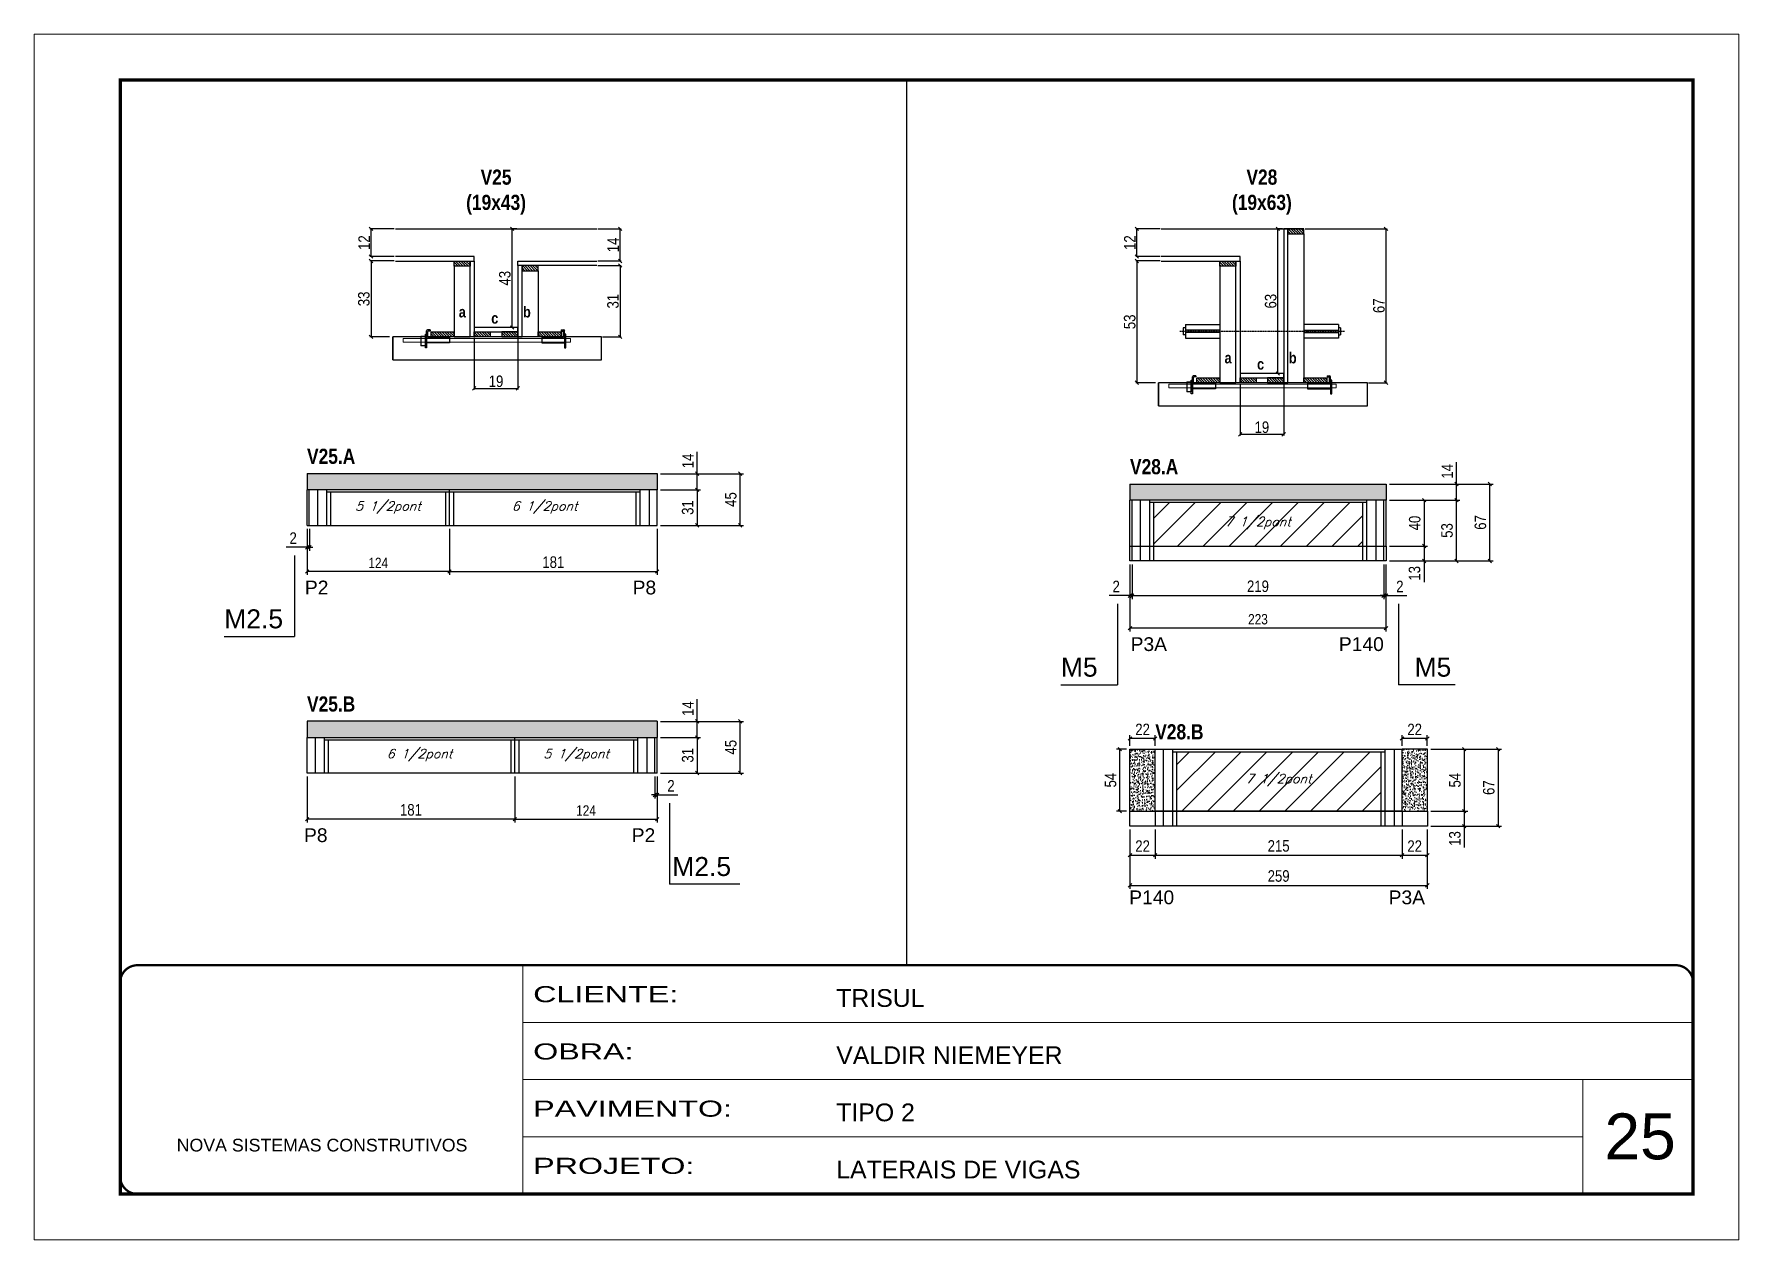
# Model space of a CAD drawing. Extents: x 3330 to 22105, y 1197 to 30204.
# Drawn here: x 3330 to 4815, y 21872 to 22922 of the extents above; entities that cross this region are included whole.
import ezdxf

# ---------------------------------------------------------------- set-up
doc = ezdxf.new("R2010")
doc.units = 0
for name, pattern in [('CONTINUO', [0]), ('DASHED', [0.75, 0.5, -0.25]), ('HIDDEN', [0.375, 0.25, -0.125])]:
    doc.linetypes.add(name, pattern=pattern)
for name, color, linetype in [('5', 5, 'Continuous'), ('barrote', 251, 'Continuous'), ('COTA', 241, 'Continuous'), ('detalhes', 4, 'Continuous'), ('NOMENCLATURA', 7, 'Continuous'), ('Painéis', 200, 'Continuous'), ('presilha', 1, 'Continuous'), ('SARR_2.2x10', 60, 'Continuous'), ('SARR_2.2x7', 40, 'Continuous'), ('SARR_3.5x7', 81, 'Continuous'), ('TENSOR', 3, 'Continuous'), ('texto', 7, 'Continuous')]:
    doc.layers.add(name, color=color, linetype=linetype)
for name, color, linetype, lineweight in [('CARIMBO', 255, 'Continuous', 9), ('CONCRETO', 251, 'Continuous', 25), ('Folhas', 255, 'Continuous', 9), ('Hachura', 251, 'Continuous', 9), ('SARRAFO DE PRESSAO', 251, 'DASHED', 9), ('SCO-___-LAJ', 2, 'Continuous', 0)]:
    doc.layers.add(name, color=color, linetype=linetype, lineweight=lineweight)
doc.styles.add('ARIAL', font='arial.ttf')
doc.styles.add('COTA TECNICA', font='techl___.ttf', dxfattribs={"height": 10})
doc.styles.add('COTA TECNICA 2X', font='techl___.ttf', dxfattribs={"height": 10})
doc.styles.add('COTA TECNICA-50', font='techl___.ttf', dxfattribs={"height": 9})
doc.styles.add('Romans', font='romans.shx')
doc.styles.get("Standard").update_dxf_attribs({"font": 'arial.ttf'})
doc.styles.add('TECNICA', font='techb___.ttf', dxfattribs={"height": 10})
doc.styles.add('Tecnologia', font='')
doc.styles.get('Tecnologia').set_extended_font_data('Forgotten Futurist')
doc.dimstyles.new('COTA PAINEL-50', dxfattribs={"dimtxt": 9, "dimasz": 3, "dimexe": 3, "dimexo": 3, "dimgap": 3, "dimtad": 1, "dimdec": 1, "dimzin": 12, "dimdsep": 46, "dimtxsty": 'COTA TECNICA-50', "dimblk1": 'OBLIQUE', "dimblk2": 'OBLIQUE', "dimsah": 1, "dimcen": 0.9, "dimclrd": 4, "dimclre": 4, "dimclrt": 240, "dimadec": 1, "dimazin": 3, "dimtfac": 1, "dimtdec": 1, "dimtmove": 0, "dimatfit": 3, "dimfxl": 1, "dimtolj": 1, "dimtzin": 12, "dimarcsym": 0})
doc.dimstyles.new('PAINEL', dxfattribs={"dimtxt": 10, "dimasz": 3, "dimexe": 3, "dimexo": 3, "dimgap": 3, "dimtad": 1, "dimdec": 1, "dimzin": 12, "dimdsep": 46, "dimtxsty": 'COTA TECNICA', "dimblk1": 'OBLIQUE', "dimblk2": 'OBLIQUE', "dimsah": 1, "dimcen": 0.9, "dimclrd": 4, "dimclre": 4, "dimclrt": 240, "dimadec": 1, "dimazin": 3, "dimtfac": 1, "dimtdec": 1, "dimtmove": 0, "dimatfit": 3, "dimfxl": 1, "dimtolj": 1, "dimtzin": 12, "dimarcsym": 0})
doc.dimstyles.new('SECAO', dxfattribs={"dimscale": 0.333333, "dimtxt": 5, "dimasz": 9, "dimexe": 3, "dimexo": 3, "dimgap": 3, "dimtad": 1, "dimdec": 1, "dimlfac": 0.5, "dimzin": 12, "dimdsep": 46, "dimtxsty": 'COTA TECNICA 2X', "dimblk1": 'OBLIQUE', "dimblk2": 'OBLIQUE', "dimsah": 1, "dimcen": 0.9, "dimclrd": 4, "dimclre": 4, "dimclrt": 240, "dimadec": 1, "dimazin": 3, "dimtfac": 1, "dimtdec": 1, "dimtmove": 0, "dimatfit": 3, "dimfxl": 1, "dimtolj": 1, "dimtzin": 12, "dimarcsym": 0})
pattern_1 = [(50, (-130452.3717, -5941.1), (5.46554007, -0.47817257), [0.5715, -6.2865]), (355, (-130452.3717, -5941.1), (-1.05730264, 5.73170536), [0.4572, -5.02921753]), (100.4514447, (-130451.916, -5941.14), (4.40823741, 5.25353256), [0.48570026, -5.34270734]), (46.1842, (-130452.372, -5939.576), (8.13237123, -1.26126984), [0.85725, -9.42975]), (96.6355576, (-130451.694, -5939.681), (7.122124, 7.42278374), [0.7285507, -8.01406824]), (351.184151, (-130452.372, -5939.576), (7.122124, 7.42278374), [0.685799, -7.54379196]), (21, (-130451.6097, -5939.957), (4.54843174, -3.06795595), [0.5715, -6.2865]), (326, (-130451.6097, -5939.957), (1.85406085, 5.52563898), [0.4572, -5.0292]), (71.451445, (-130451.2307, -5940.213), (6.40249258, 2.45768307), [0.48570026, -5.34269813]), (37.5, (-130452.3717, -5941.1), (0.092658098, 2.536651166), [0, -4.96824, 0, -5.1054, 0, -5.04825]), (7.5, (-130452.3717, -5941.1), (2.004589875, 3.005417245), [0, -2.91084, 0, -4.85394, 0, -1.92405]), (327.5, (-130454.071, -5941.1), (4.067717855, -0.17186232), [0, -1.905, 0, -5.9436, 0, -7.8867]), (317.5, (-130454.833, -5941.1), (4.44387544, 0.76279473), [0, -2.4765, 0, -3.94716, 0, -5.6007])]

msp = doc.modelspace()

# ---------------------------------------------------------------- texts
at = {"layer": '5', "linetype": 'Continuous'}
for s, rotation, p in [('P2', 359.99996, (3565.62, 22433.76)), ('P8', 359.99996, (3851.08, 22433.76)), ('P3A', 0.00004, (4284.86, 22384.47)), ('P140', 0.00004, (4466.28, 22384.47)), ('P8', 0.00004, (3564.85, 22218.09)), ('P2', 0.00004, (3850.31, 22218.09)), ('P140', 359.99996, (4283.65, 22163.95)), ('P3A', 359.99996, (4509.62, 22163.95))]:
    msp.add_text(s, height=12, rotation=rotation, dxfattribs=at).set_placement(p)
at = {"layer": 'CARIMBO', "style": 'ARIAL'}
msp.add_text('25', height=40, dxfattribs=at).set_placement((4697.59, 21941.82))
at = {"layer": 'detalhes', "style": 'TECNICA'}
for s, p in [('a', (3699.66, 22674.95)), ('c', (3727.95, 22669.52)), ('b', (3755.63, 22674.94)), ('a', (4366.74, 22634.95)), ('c', (4395.04, 22629.52)), ('b', (4422.72, 22634.94))]:
    msp.add_text(s, height=9.6, dxfattribs=at).set_placement(p)
at = {"layer": 'NOMENCLATURA', "style": 'TECNICA'}
for s, p in [('V25.A', (3567.46, 22547.43)), ('V28.A', (4284.33, 22538.39)), ('V25.B', (3567.46, 22331.76)), ('V28.B', (4306.33, 22307.51))]:
    msp.add_text(s, height=13.2, dxfattribs=at).set_placement(p)
at = {"layer": 'NOMENCLATURA', "linetype": 'Continuous'}
for s, p in [('M2.5', (3495.37, 22404.24)), ('M5', (4224.12, 22362.14)), ('M5', (4532.19, 22362.14)), ('M2.5', (3885.63, 22188.57))]:
    msp.add_text(s, height=16.5, dxfattribs=at).set_placement(p)
at = {"layer": 'NOMENCLATURA', "char_height": 13.2, "attachment_point": 2, "style": 'TECNICA'}
for s, insert in [('V25\\P(19x43)', (3732.13, 22803.75)), ('V28\\P(19x63)', (4399.22, 22803.75))]:
    msp.add_mtext_dynamic_manual_height_columns(s, width=300.2766, gutter_width=1, heights=[0], dxfattribs=dict(at, insert=insert))
at = {"layer": 'texto', "color": 2, "char_height": 8, "attachment_point": 5, "style": 'Romans'}
for s, insert in [('{\\Q19;\\C256;5 1/2pont}', (3637.96, 22509.41)), ('{\\Q19;\\C256;6 1/2pont}', (3774.46, 22509.41)), ('{\\Q19;\\C256;7 1/2pont}', (4395.83, 22495.87)), ('{\\Q19;\\C256;6 1/2pont}', (3665.46, 22293.74)), ('{\\Q19;\\C256;5 1/2pont}', (3801.96, 22293.74)), ('{\\Q19;\\C256;7 1/2pont}', (4413.83, 22271.99))]:
    msp.add_mtext(s, dxfattribs=dict(at, insert=insert))

# ---------------------------------------------------------------- blocks, each defined once
blk = doc.blocks.new('9999999999')
at = {"color": 30, "linetype": 'CONTINUO'}
for p, q in [((98564.6, 34230.2), (98564.6, 34429.4)), ((98564.6, 34379.6), (99584, 34379.6)), ((98564.6, 34329.8), (99488, 34329.8)), ((99584, 34329.8), (99488, 34329.8)), ((99488, 34329.8), (99488, 34230.2)), ((98564.6, 34280), (99488, 34280))]:
    blk.add_line(p, q, dxfattribs=at)
at = {"color": 30, "linetype": 'CONTINUO', "const_width": 2}
blk.add_lwpolyline([(99584, 34230.2), (99584, 34414.4, 0.414214), (99569, 34429.4), (98229, 34429.4, 0.414214), (98214, 34414.4), (98214, 34245.2, 0.414214), (98229, 34230.2), (99584, 34230.2)], format="xyb", dxfattribs=at)
at = {"layer": 'Folhas'}
blk.add_lwpolyline([(98139, 34190.2), (99624, 34190.2), (99624, 35240.2), (98139, 35240.2)], close=True, dxfattribs=at)
at = {"layer": 'Folhas', "color": 30, "const_width": 3}
blk.add_lwpolyline([(98214, 34230.2), (99584, 34230.2), (99584, 35200.2), (98214, 35200.2)], close=True, dxfattribs=at)
at = {"color": 7, "linetype": 'Continuous', "ltscale": 5, "style": 'ARIAL'}
for s, height, p in [('TRISUL', 15.48, (98837.7, 34393.1)), ('VALDIR NIEMEYER', 15.483, (98837.7, 34343.3)), ('TIPO 2', 15.48, (98837.7, 34293.5)), ('NOVA SISTEMAS CONSTRUTIVOS', 11.059, (98263.2, 34267.2)), ('LATERAIS DE VIGAS', 15.483, (98837.7, 34243.7))]:
    blk.add_text(s, height=height, dxfattribs=at).set_placement(p)
at = {"layer": 'Folhas', "color": 7, "style": 'Tecnologia', "width": 1.5}
for s, p in [('CLIENTE:', (98573.7, 34397.2)), ('OBRA:', (98573.7, 34347.3)), ('PAVIMENTO:', (98573.7, 34297.5)), ('PROJETO:', (98573.7, 34247.7))]:
    blk.add_text(s, height=14, dxfattribs=at).set_placement(p)
blk = doc.blocks.new('PRESILHA METÁLICA 1')
at = {"layer": 'presilha'}
for p, q in [((0, 13), (6, 13)), ((0, 13), (0, 0)), ((6, 0), (0, 0)), ((6, 15.5), (7.5, 15.5)), ((6, -2.5), (6, 15.5)), ((6, 13), (6, 0)), ((7.5, 10.6), (7.5, 19.9)), ((7.5, 15.5), (7.5, -2.5)), ((37.5, 4.1), (7.5, 4.1)), ((12, 21), (8.6, 21)), ((9, 11.6), (9, 18.9)), ((12, 19.5), (9.6, 19.5)), ((37.5, 11), (9.6, 11)), ((12, 21), (12, 19.5)), ((37.5, 11), (37.5, 4.1)), ((7.5, -2.5), (6, -2.5))]:
    blk.add_line(p, q, dxfattribs=at)
for centre, radius, start, end in [((8.6, 19.9), 1.14, 90, 180), ((9.6, 18.9), 0.57, 90, 180), ((9.6, 11.6), 0.57, 180, 270)]:
    blk.add_arc(centre, radius, start, end, dxfattribs=at)
blk = doc.blocks.new('PRESILHA METÁLICA 2')
at = {"layer": 'presilha'}
for p, q in [((-5.2, 23.5), (-5.2, 22)), ((-5.2, 23.5), (-1.9, 23.5)), ((-0.8, 14.6), (-0.8, 22.4)), ((-30.8, 13.5), (-30.8, 6.6)), ((-30.8, 13.5), (-2.8, 13.5)), ((-30.8, 6.6), (-0.8, 6.6)), ((-5.2, 22), (-2.8, 22)), ((-2.2, 14.1), (-2.2, 21.4)), ((0.8, 18), (-0.8, 18)), ((-0.8, 18), (-0.8, 0)), ((-0.8, 0), (0.8, 0)), ((0.8, 0), (0.8, 18))]:
    blk.add_line(p, q, dxfattribs=at)
for centre, radius, start, end in [((-1.9, 22.4), 1.14, 0, 90), ((-2.8, 21.4), 0.57, 0, 90), ((-2.8, 14.1), 0.57, 270, 0)]:
    blk.add_arc(centre, radius, start, end, dxfattribs=at)
blk = doc.blocks.new('_Oblique')
at = {"color": 0, "linetype": 'ByBlock', "lineweight": -2}
blk.add_line((-0.5, -0.5), (0.5, 0.5), dxfattribs=at)
blk = doc.blocks.new('*D1579')
at = {"layer": 'COTA', "color": 4, "lineweight": -2, "transparency": 16777216}
for p, q in [((3820.8, 22720.1), (3841.2, 22720.1)), ((3840.2, 22720.1), (3840.2, 22658.1)), ((3824.9, 22658.1), (3841.2, 22658.1))]:
    blk.add_line(p, q, dxfattribs=at)
at = {"layer": 'Defpoints', "color": 0, "transparency": 16777216}
for p in [(3819.8, 22720.1), (3823.9, 22658.1), (3840.2, 22658.1)]:
    blk.add_point(p, dxfattribs=at)
at = {"layer": 'COTA', "color": 4, "lineweight": -2, "transparency": 16777216, "xscale": 3, "yscale": 3, "zscale": 3}
for p, rotation in [((3840.2, 22720.1), 90), ((3840.2, 22658.1), 270)]:
    blk.add_blockref('_Oblique', p, dxfattribs=dict(at, rotation=rotation))
at = {"layer": 'COTA', "color": 240, "transparency": 16777216, "insert": (3834, 22689.1), "char_height": 10, "attachment_point": 5, "rotation": 90, "style": 'COTA TECNICA 2X'}
blk.add_mtext('\\A1;31', dxfattribs=at)
blk = doc.blocks.new('*D1580')
at = {"layer": 'COTA', "color": 4, "lineweight": -2, "transparency": 16777216}
for p, q in [((3820.8, 22752.1), (3841.2, 22752.1)), ((3840.2, 22724.1), (3840.2, 22752.1)), ((3820.8, 22724.1), (3841.2, 22724.1))]:
    blk.add_line(p, q, dxfattribs=at)
at = {"layer": 'Defpoints', "color": 0, "transparency": 16777216}
for p in [(3819.8, 22752.1), (3840.2, 22752.1), (3819.8, 22724.1)]:
    blk.add_point(p, dxfattribs=at)
at = {"layer": 'COTA', "color": 4, "lineweight": -2, "transparency": 16777216, "xscale": 3, "yscale": 3, "zscale": 3}
for p, rotation in [((3840.2, 22752.1), 90), ((3840.2, 22724.1), 270)]:
    blk.add_blockref('_Oblique', p, dxfattribs=dict(at, rotation=rotation))
at = {"layer": 'COTA', "color": 240, "transparency": 16777216, "insert": (3834.1, 22738.1), "char_height": 10, "attachment_point": 5, "rotation": 90, "style": 'COTA TECNICA 2X'}
blk.add_mtext('\\A1;14', dxfattribs=at)
blk = doc.blocks.new('*D1581')
at = {"layer": 'COTA', "color": 4, "lineweight": -2, "transparency": 16777216}
for p, q in [((3643.4, 22724.1), (3622.2, 22724.1)), ((3623.2, 22724.1), (3623.2, 22658.1)), ((3639.3, 22658.1), (3622.2, 22658.1))]:
    blk.add_line(p, q, dxfattribs=at)
at = {"layer": 'Defpoints', "color": 0, "transparency": 16777216}
for p in [(3644.4, 22724.1), (3623.2, 22658.1), (3640.3, 22658.1)]:
    blk.add_point(p, dxfattribs=at)
at = {"layer": 'COTA', "color": 4, "lineweight": -2, "transparency": 16777216, "xscale": 3, "yscale": 3, "zscale": 3}
for p, rotation in [((3623.2, 22724.1), 90), ((3623.2, 22658.1), 270)]:
    blk.add_blockref('_Oblique', p, dxfattribs=dict(at, rotation=rotation))
at = {"layer": 'COTA', "color": 240, "transparency": 16777216, "insert": (3617, 22691.1), "char_height": 10, "attachment_point": 5, "rotation": 90, "style": 'COTA TECNICA 2X'}
blk.add_mtext('\\A1;33', dxfattribs=at)
blk = doc.blocks.new('*D1582')
at = {"layer": 'COTA', "color": 4, "lineweight": -2, "transparency": 16777216}
for p, q in [((3750.1, 22752.1), (3745.1, 22752.1)), ((3746.1, 22666.1), (3746.1, 22752.1)), ((3750.1, 22666.1), (3745.1, 22666.1))]:
    blk.add_line(p, q, dxfattribs=at)
at = {"layer": 'Defpoints', "color": 0, "transparency": 16777216}
for p in [(3746.1, 22752.1), (3751.1, 22752.1), (3751.1, 22666.1)]:
    blk.add_point(p, dxfattribs=at)
at = {"layer": 'COTA', "color": 4, "lineweight": -2, "transparency": 16777216, "xscale": 3, "yscale": 3, "zscale": 3}
for p, rotation in [((3746.1, 22752.1), 90), ((3746.1, 22666.1), 270)]:
    blk.add_blockref('_Oblique', p, dxfattribs=dict(at, rotation=rotation))
at = {"layer": 'COTA', "color": 240, "transparency": 16777216, "insert": (3739.8, 22709.1), "char_height": 10, "attachment_point": 5, "rotation": 90, "style": 'COTA TECNICA 2X'}
blk.add_mtext('\\A1;43', dxfattribs=at)
blk = doc.blocks.new('*D1583')
at = {"layer": 'COTA', "color": 4, "lineweight": -2, "transparency": 16777216}
for p, q in [((3643.4, 22752.1), (3622.2, 22752.1)), ((3623.2, 22728.1), (3623.2, 22752.1)), ((3643.4, 22728.1), (3622.2, 22728.1))]:
    blk.add_line(p, q, dxfattribs=at)
at = {"layer": 'Defpoints', "color": 0, "transparency": 16777216}
for p in [(3623.2, 22752.1), (3644.4, 22752.1), (3644.4, 22728.1)]:
    blk.add_point(p, dxfattribs=at)
at = {"layer": 'COTA', "color": 4, "lineweight": -2, "transparency": 16777216, "xscale": 3, "yscale": 3, "zscale": 3}
for p, rotation in [((3623.2, 22752.1), 90), ((3623.2, 22728.1), 270)]:
    blk.add_blockref('_Oblique', p, dxfattribs=dict(at, rotation=rotation))
at = {"layer": 'COTA', "color": 240, "transparency": 16777216, "insert": (3617.2, 22740.1), "char_height": 10, "attachment_point": 5, "rotation": 90, "style": 'COTA TECNICA 2X'}
blk.add_mtext('\\A1;12', dxfattribs=at)
blk = doc.blocks.new('*D1584')
at = {"layer": 'COTA', "color": 4, "lineweight": -2, "transparency": 16777216}
for p, q in [((3713.1, 22657.1), (3713.1, 22612.2)), ((3751.1, 22657.1), (3751.1, 22612.2)), ((3713.1, 22613.2), (3751.1, 22613.2))]:
    blk.add_line(p, q, dxfattribs=at)
at = {"layer": 'Defpoints', "color": 0, "transparency": 16777216}
for p in [(3713.1, 22658.1), (3751.1, 22658.1), (3751.1, 22613.2)]:
    blk.add_point(p, dxfattribs=at)
at = {"layer": 'COTA', "color": 4, "lineweight": -2, "transparency": 16777216, "xscale": 3, "yscale": 3, "zscale": 3, "rotation": 180}
blk.add_blockref('_Oblique', (3713.1, 22613.2), dxfattribs=at)
at = {"layer": 'COTA', "color": 4, "lineweight": -2, "transparency": 16777216, "xscale": 3, "yscale": 3, "zscale": 3}
blk.add_blockref('_Oblique', (3751.1, 22613.2), dxfattribs=at)
at = {"layer": 'COTA', "color": 240, "transparency": 16777216, "insert": (3732.1, 22619.3), "char_height": 10, "attachment_point": 5, "style": 'COTA TECNICA 2X'}
blk.add_mtext('\\A1;19', dxfattribs=at)
blk = doc.blocks.new('*D1585')
at = {"layer": 'COTA', "color": 4, "linetype": 'ByBlock', "lineweight": -2, "transparency": 16777216}
for p, q in [((3567.5, 22490.9), (3567.5, 22450.7)), ((3691.5, 22490.9), (3691.5, 22450.7)), ((3691.5, 22453.7), (3567.5, 22453.7))]:
    blk.add_line(p, q, dxfattribs=at)
at = {"layer": 'Defpoints', "color": 0, "linetype": 'ByBlock', "transparency": 16777216}
for p in [(3567.5, 22493.9), (3691.5, 22493.9), (3567.5, 22453.7)]:
    blk.add_point(p, dxfattribs=at)
at = {"layer": 'COTA', "color": 4, "linetype": 'ByBlock', "lineweight": -2, "transparency": 16777216, "xscale": 3, "yscale": 3, "zscale": 3, "rotation": 180}
blk.add_blockref('_Oblique', (3567.5, 22453.7), dxfattribs=at)
at = {"layer": 'COTA', "color": 4, "linetype": 'ByBlock', "lineweight": -2, "transparency": 16777216, "xscale": 3, "yscale": 3, "zscale": 3}
blk.add_blockref('_Oblique', (3691.5, 22453.7), dxfattribs=at)
at = {"layer": 'COTA', "color": 240, "linetype": 'ByBlock', "transparency": 16777216, "insert": (3629.5, 22461.2), "char_height": 9, "attachment_point": 5, "style": 'COTA TECNICA-50'}
blk.add_mtext('\\A1;124', dxfattribs=at)
blk = doc.blocks.new('*D1586')
at = {"layer": 'COTA', "color": 4, "linetype": 'ByBlock', "lineweight": -2, "transparency": 16777216}
for p, q in [((3691.5, 22490.9), (3691.5, 22450.7)), ((3872.5, 22490.9), (3872.5, 22450.7)), ((3691.5, 22453.7), (3872.5, 22453.7))]:
    blk.add_line(p, q, dxfattribs=at)
at = {"layer": 'Defpoints', "color": 0, "linetype": 'ByBlock', "transparency": 16777216}
for p in [(3691.5, 22493.9), (3872.5, 22493.9), (3872.5, 22453.7)]:
    blk.add_point(p, dxfattribs=at)
at = {"layer": 'COTA', "color": 4, "linetype": 'ByBlock', "lineweight": -2, "transparency": 16777216, "xscale": 3, "yscale": 3, "zscale": 3, "rotation": 180}
blk.add_blockref('_Oblique', (3691.5, 22453.7), dxfattribs=at)
at = {"layer": 'COTA', "color": 4, "linetype": 'ByBlock', "lineweight": -2, "transparency": 16777216, "xscale": 3, "yscale": 3, "zscale": 3}
blk.add_blockref('_Oblique', (3872.5, 22453.7), dxfattribs=at)
at = {"layer": 'COTA', "color": 240, "linetype": 'ByBlock', "transparency": 16777216, "insert": (3782, 22461.8), "char_height": 10, "attachment_point": 5, "style": 'COTA TECNICA'}
blk.add_mtext('\\A1;181', dxfattribs=at)
blk = doc.blocks.new('*D1587')
at = {"layer": 'COTA', "color": 4, "linetype": 'ByBlock', "lineweight": -2, "transparency": 16777216}
for p, q in [((3567.5, 22490.9), (3567.5, 22471.8)), ((3569.5, 22490.9), (3569.5, 22471.8)), ((3567.5, 22474.8), (3549.4, 22474.8)), ((3569.5, 22474.8), (3567.5, 22474.8)), ((3569.5, 22474.8), (3572.5, 22474.8))]:
    blk.add_line(p, q, dxfattribs=at)
at = {"layer": 'Defpoints', "color": 0, "linetype": 'ByBlock', "transparency": 16777216}
for p in [(3567.5, 22493.9), (3569.5, 22493.9), (3567.5, 22474.8)]:
    blk.add_point(p, dxfattribs=at)
at = {"layer": 'COTA', "color": 4, "linetype": 'ByBlock', "lineweight": -2, "transparency": 16777216, "xscale": 3, "yscale": 3, "zscale": 3}
blk.add_blockref('_Oblique', (3567.5, 22474.8), dxfattribs=at)
at = {"layer": 'COTA', "color": 4, "linetype": 'ByBlock', "lineweight": -2, "transparency": 16777216, "xscale": 3, "yscale": 3, "zscale": 3, "rotation": 180}
blk.add_blockref('_Oblique', (3569.5, 22474.8), dxfattribs=at)
at = {"layer": 'COTA', "color": 240, "linetype": 'ByBlock', "transparency": 16777216, "insert": (3555.4, 22482.8), "char_height": 10, "attachment_point": 5, "style": 'COTA TECNICA'}
blk.add_mtext('\\A1;2', dxfattribs=at)
blk = doc.blocks.new('*D1588')
at = {"layer": 'COTA', "color": 4, "linetype": 'ByBlock', "lineweight": -2, "transparency": 16777216}
for p, q in [((3875.5, 22524.9), (3910.3, 22524.9)), ((3907.3, 22524.9), (3907.3, 22493.9)), ((3875.5, 22493.9), (3910.3, 22493.9))]:
    blk.add_line(p, q, dxfattribs=at)
at = {"layer": 'Defpoints', "color": 0, "linetype": 'ByBlock', "transparency": 16777216}
for p in [(3872.5, 22524.9), (3872.5, 22493.9), (3907.3, 22493.9)]:
    blk.add_point(p, dxfattribs=at)
at = {"layer": 'COTA', "color": 4, "linetype": 'ByBlock', "lineweight": -2, "transparency": 16777216, "xscale": 3, "yscale": 3, "zscale": 3}
for p, rotation in [((3907.3, 22524.9), 90), ((3907.3, 22493.9), 270)]:
    blk.add_blockref('_Oblique', p, dxfattribs=dict(at, rotation=rotation))
at = {"layer": 'COTA', "color": 240, "linetype": 'ByBlock', "transparency": 16777216, "insert": (3899.1, 22509.4), "char_height": 10, "attachment_point": 5, "rotation": 90, "style": 'COTA TECNICA'}
blk.add_mtext('\\A1;31', dxfattribs=at)
blk = doc.blocks.new('*D1589')
at = {"layer": 'COTA', "color": 4, "linetype": 'ByBlock', "lineweight": -2, "transparency": 16777216}
for p, q in [((3907.3, 22538.9), (3907.3, 22558)), ((3875.5, 22538.9), (3910.3, 22538.9)), ((3907.3, 22524.9), (3907.3, 22538.9)), ((3875.5, 22524.9), (3910.3, 22524.9))]:
    blk.add_line(p, q, dxfattribs=at)
at = {"layer": 'Defpoints', "color": 0, "linetype": 'ByBlock', "transparency": 16777216}
for p in [(3872.5, 22538.9), (3907.3, 22538.9), (3872.5, 22524.9)]:
    blk.add_point(p, dxfattribs=at)
at = {"layer": 'COTA', "color": 4, "linetype": 'ByBlock', "lineweight": -2, "transparency": 16777216, "xscale": 3, "yscale": 3, "zscale": 3}
for p, rotation in [((3907.3, 22538.9), 90), ((3907.3, 22524.9), 270)]:
    blk.add_blockref('_Oblique', p, dxfattribs=dict(at, rotation=rotation))
at = {"layer": 'COTA', "color": 240, "linetype": 'ByBlock', "transparency": 16777216, "insert": (3899.3, 22550), "char_height": 10, "attachment_point": 5, "rotation": 90, "style": 'COTA TECNICA'}
blk.add_mtext('\\A1;14', dxfattribs=at)
blk = doc.blocks.new('*D1590')
at = {"layer": 'COTA', "color": 4, "linetype": 'ByBlock', "lineweight": -2, "transparency": 16777216}
for p, q in [((3875.5, 22538.9), (3947.7, 22538.9)), ((3944.7, 22493.9), (3944.7, 22538.9)), ((3875.5, 22493.9), (3947.7, 22493.9))]:
    blk.add_line(p, q, dxfattribs=at)
at = {"layer": 'Defpoints', "color": 0, "linetype": 'ByBlock', "transparency": 16777216}
for p in [(3872.5, 22538.9), (3944.7, 22538.9), (3872.5, 22493.9)]:
    blk.add_point(p, dxfattribs=at)
at = {"layer": 'COTA', "color": 4, "linetype": 'ByBlock', "lineweight": -2, "transparency": 16777216, "xscale": 3, "yscale": 3, "zscale": 3}
for p, rotation in [((3944.7, 22538.9), 90), ((3944.7, 22493.9), 270)]:
    blk.add_blockref('_Oblique', p, dxfattribs=dict(at, rotation=rotation))
at = {"layer": 'COTA', "color": 240, "linetype": 'ByBlock', "transparency": 16777216, "insert": (3936.6, 22516.4), "char_height": 10, "attachment_point": 5, "rotation": 90, "style": 'COTA TECNICA'}
blk.add_mtext('\\A1;45', dxfattribs=at)
blk = doc.blocks.new('*D1591')
at = {"layer": 'COTA', "color": 4, "linetype": 'ByBlock', "lineweight": -2, "transparency": 16777216}
for p, q in [((3748.5, 22275.2), (3748.5, 22235)), ((3872.5, 22275.2), (3872.5, 22235)), ((3748.5, 22238), (3872.5, 22238))]:
    blk.add_line(p, q, dxfattribs=at)
at = {"layer": 'Defpoints', "color": 0, "linetype": 'ByBlock', "transparency": 16777216}
for p in [(3748.5, 22278.2), (3872.5, 22278.2), (3872.5, 22238)]:
    blk.add_point(p, dxfattribs=at)
at = {"layer": 'COTA', "color": 4, "linetype": 'ByBlock', "lineweight": -2, "transparency": 16777216, "xscale": 3, "yscale": 3, "zscale": 3, "rotation": 180}
blk.add_blockref('_Oblique', (3748.5, 22238), dxfattribs=at)
at = {"layer": 'COTA', "color": 4, "linetype": 'ByBlock', "lineweight": -2, "transparency": 16777216, "xscale": 3, "yscale": 3, "zscale": 3}
blk.add_blockref('_Oblique', (3872.5, 22238), dxfattribs=at)
at = {"layer": 'COTA', "color": 240, "linetype": 'ByBlock', "transparency": 16777216, "insert": (3810.5, 22245.6), "char_height": 9, "attachment_point": 5, "style": 'COTA TECNICA-50'}
blk.add_mtext('\\A1;124', dxfattribs=at)
blk = doc.blocks.new('*D1592')
at = {"layer": 'COTA', "color": 4, "linetype": 'ByBlock', "lineweight": -2, "transparency": 16777216}
for p, q in [((3567.5, 22275.2), (3567.5, 22235)), ((3748.5, 22275.2), (3748.5, 22235)), ((3748.5, 22238), (3567.5, 22238))]:
    blk.add_line(p, q, dxfattribs=at)
at = {"layer": 'Defpoints', "color": 0, "linetype": 'ByBlock', "transparency": 16777216}
for p in [(3567.5, 22278.2), (3748.5, 22278.2), (3567.5, 22238)]:
    blk.add_point(p, dxfattribs=at)
at = {"layer": 'COTA', "color": 4, "linetype": 'ByBlock', "lineweight": -2, "transparency": 16777216, "xscale": 3, "yscale": 3, "zscale": 3, "rotation": 180}
blk.add_blockref('_Oblique', (3567.5, 22238), dxfattribs=at)
at = {"layer": 'COTA', "color": 4, "linetype": 'ByBlock', "lineweight": -2, "transparency": 16777216, "xscale": 3, "yscale": 3, "zscale": 3}
blk.add_blockref('_Oblique', (3748.5, 22238), dxfattribs=at)
at = {"layer": 'COTA', "color": 240, "linetype": 'ByBlock', "transparency": 16777216, "insert": (3658, 22246.1), "char_height": 10, "attachment_point": 5, "style": 'COTA TECNICA'}
blk.add_mtext('\\A1;181', dxfattribs=at)
blk = doc.blocks.new('*D1593')
at = {"layer": 'COTA', "color": 4, "linetype": 'ByBlock', "lineweight": -2, "transparency": 16777216}
for p, q in [((3870.5, 22275.2), (3870.5, 22256.1)), ((3872.5, 22275.2), (3872.5, 22256.1)), ((3870.5, 22259.1), (3867.5, 22259.1)), ((3870.5, 22259.1), (3872.5, 22259.1)), ((3872.5, 22259.1), (3890.6, 22259.1))]:
    blk.add_line(p, q, dxfattribs=at)
at = {"layer": 'Defpoints', "color": 0, "linetype": 'ByBlock', "transparency": 16777216}
for p in [(3870.5, 22278.2), (3872.5, 22278.2), (3872.5, 22259.1)]:
    blk.add_point(p, dxfattribs=at)
at = {"layer": 'COTA', "color": 4, "linetype": 'ByBlock', "lineweight": -2, "transparency": 16777216, "xscale": 3, "yscale": 3, "zscale": 3}
blk.add_blockref('_Oblique', (3870.5, 22259.1), dxfattribs=at)
at = {"layer": 'COTA', "color": 4, "linetype": 'ByBlock', "lineweight": -2, "transparency": 16777216, "xscale": 3, "yscale": 3, "zscale": 3, "rotation": 180}
blk.add_blockref('_Oblique', (3872.5, 22259.1), dxfattribs=at)
at = {"layer": 'COTA', "color": 240, "linetype": 'ByBlock', "transparency": 16777216, "insert": (3884.5, 22267.1), "char_height": 10, "attachment_point": 5, "style": 'COTA TECNICA'}
blk.add_mtext('\\A1;2', dxfattribs=at)
blk = doc.blocks.new('*D1594')
at = {"layer": 'COTA', "color": 4, "linetype": 'ByBlock', "lineweight": -2, "transparency": 16777216}
for p, q in [((3875.5, 22309.2), (3910.3, 22309.2)), ((3907.3, 22309.2), (3907.3, 22278.2)), ((3875.5, 22278.2), (3910.3, 22278.2))]:
    blk.add_line(p, q, dxfattribs=at)
at = {"layer": 'Defpoints', "color": 0, "linetype": 'ByBlock', "transparency": 16777216}
for p in [(3872.5, 22309.2), (3872.5, 22278.2), (3907.3, 22278.2)]:
    blk.add_point(p, dxfattribs=at)
at = {"layer": 'COTA', "color": 4, "linetype": 'ByBlock', "lineweight": -2, "transparency": 16777216, "xscale": 3, "yscale": 3, "zscale": 3}
for p, rotation in [((3907.3, 22309.2), 90), ((3907.3, 22278.2), 270)]:
    blk.add_blockref('_Oblique', p, dxfattribs=dict(at, rotation=rotation))
at = {"layer": 'COTA', "color": 240, "linetype": 'ByBlock', "transparency": 16777216, "insert": (3899.1, 22293.7), "char_height": 10, "attachment_point": 5, "rotation": 90, "style": 'COTA TECNICA'}
blk.add_mtext('\\A1;31', dxfattribs=at)
blk = doc.blocks.new('*D1595')
at = {"layer": 'COTA', "color": 4, "linetype": 'ByBlock', "lineweight": -2, "transparency": 16777216}
for p, q in [((3907.3, 22323.2), (3907.3, 22342.4)), ((3875.5, 22323.2), (3910.3, 22323.2)), ((3907.3, 22309.2), (3907.3, 22323.2)), ((3875.5, 22309.2), (3910.3, 22309.2))]:
    blk.add_line(p, q, dxfattribs=at)
at = {"layer": 'Defpoints', "color": 0, "linetype": 'ByBlock', "transparency": 16777216}
for p in [(3872.5, 22323.2), (3907.3, 22323.2), (3872.5, 22309.2)]:
    blk.add_point(p, dxfattribs=at)
at = {"layer": 'COTA', "color": 4, "linetype": 'ByBlock', "lineweight": -2, "transparency": 16777216, "xscale": 3, "yscale": 3, "zscale": 3}
for p, rotation in [((3907.3, 22323.2), 90), ((3907.3, 22309.2), 270)]:
    blk.add_blockref('_Oblique', p, dxfattribs=dict(at, rotation=rotation))
at = {"layer": 'COTA', "color": 240, "linetype": 'ByBlock', "transparency": 16777216, "insert": (3899.3, 22334.3), "char_height": 10, "attachment_point": 5, "rotation": 90, "style": 'COTA TECNICA'}
blk.add_mtext('\\A1;14', dxfattribs=at)
blk = doc.blocks.new('*D1596')
at = {"layer": 'COTA', "color": 4, "linetype": 'ByBlock', "lineweight": -2, "transparency": 16777216}
for p, q in [((3875.5, 22323.2), (3947.7, 22323.2)), ((3944.7, 22278.2), (3944.7, 22323.2)), ((3875.5, 22278.2), (3947.7, 22278.2))]:
    blk.add_line(p, q, dxfattribs=at)
at = {"layer": 'Defpoints', "color": 0, "linetype": 'ByBlock', "transparency": 16777216}
for p in [(3872.5, 22323.2), (3944.7, 22323.2), (3872.5, 22278.2)]:
    blk.add_point(p, dxfattribs=at)
at = {"layer": 'COTA', "color": 4, "linetype": 'ByBlock', "lineweight": -2, "transparency": 16777216, "xscale": 3, "yscale": 3, "zscale": 3}
for p, rotation in [((3944.7, 22323.2), 90), ((3944.7, 22278.2), 270)]:
    blk.add_blockref('_Oblique', p, dxfattribs=dict(at, rotation=rotation))
at = {"layer": 'COTA', "color": 240, "linetype": 'ByBlock', "transparency": 16777216, "insert": (3936.6, 22300.7), "char_height": 10, "attachment_point": 5, "rotation": 90, "style": 'COTA TECNICA'}
blk.add_mtext('\\A1;45', dxfattribs=at)
blk = doc.blocks.new('*D1666')
at = {"layer": 'COTA', "color": 4, "linetype": 'ByBlock', "lineweight": -2, "transparency": 16777216}
for p, q in [((4284.3, 22459.9), (4284.3, 22401.4)), ((4507.3, 22459.9), (4507.3, 22401.4)), ((4507.3, 22404.4), (4284.3, 22404.4))]:
    blk.add_line(p, q, dxfattribs=at)
at = {"layer": 'Defpoints', "color": 0, "linetype": 'ByBlock', "transparency": 16777216}
for p in [(4284.3, 22462.9), (4507.3, 22462.9), (4284.3, 22404.4)]:
    blk.add_point(p, dxfattribs=at)
at = {"layer": 'COTA', "color": 4, "linetype": 'ByBlock', "lineweight": -2, "transparency": 16777216, "xscale": 3, "yscale": 3, "zscale": 3, "rotation": 180}
blk.add_blockref('_Oblique', (4284.3, 22404.4), dxfattribs=at)
at = {"layer": 'COTA', "color": 4, "linetype": 'ByBlock', "lineweight": -2, "transparency": 16777216, "xscale": 3, "yscale": 3, "zscale": 3}
blk.add_blockref('_Oblique', (4507.3, 22404.4), dxfattribs=at)
at = {"layer": 'COTA', "color": 240, "linetype": 'ByBlock', "transparency": 16777216, "insert": (4395.8, 22412.1), "char_height": 9, "attachment_point": 5, "style": 'COTA TECNICA-50'}
blk.add_mtext('\\A1;223', dxfattribs=at)
blk = doc.blocks.new('*D1667')
at = {"layer": 'COTA', "color": 4, "linetype": 'ByBlock', "lineweight": -2, "transparency": 16777216}
for p, q in [((4286.3, 22459.9), (4286.3, 22429.7)), ((4505.3, 22459.9), (4505.3, 22429.7)), ((4286.3, 22432.7), (4505.3, 22432.7))]:
    blk.add_line(p, q, dxfattribs=at)
at = {"layer": 'Defpoints', "color": 0, "linetype": 'ByBlock', "transparency": 16777216}
for p in [(4286.3, 22462.9), (4505.3, 22462.9), (4505.3, 22432.7)]:
    blk.add_point(p, dxfattribs=at)
at = {"layer": 'COTA', "color": 4, "linetype": 'ByBlock', "lineweight": -2, "transparency": 16777216, "xscale": 3, "yscale": 3, "zscale": 3, "rotation": 180}
blk.add_blockref('_Oblique', (4286.3, 22432.7), dxfattribs=at)
at = {"layer": 'COTA', "color": 4, "linetype": 'ByBlock', "lineweight": -2, "transparency": 16777216, "xscale": 3, "yscale": 3, "zscale": 3}
blk.add_blockref('_Oblique', (4505.3, 22432.7), dxfattribs=at)
at = {"layer": 'COTA', "color": 240, "linetype": 'ByBlock', "transparency": 16777216, "insert": (4395.8, 22440.8), "char_height": 10, "attachment_point": 5, "style": 'COTA TECNICA'}
blk.add_mtext('\\A1;219', dxfattribs=at)
blk = doc.blocks.new('*D1668')
at = {"layer": 'COTA', "color": 4, "linetype": 'ByBlock', "lineweight": -2, "transparency": 16777216}
for p, q in [((4505.3, 22459.9), (4505.3, 22429.7)), ((4507.3, 22459.9), (4507.3, 22429.7)), ((4505.3, 22432.7), (4502.3, 22432.7)), ((4505.3, 22432.7), (4507.3, 22432.7)), ((4507.3, 22432.7), (4525.4, 22432.7))]:
    blk.add_line(p, q, dxfattribs=at)
at = {"layer": 'Defpoints', "color": 0, "linetype": 'ByBlock', "transparency": 16777216}
for p in [(4505.3, 22462.9), (4507.3, 22462.9), (4507.3, 22432.7)]:
    blk.add_point(p, dxfattribs=at)
at = {"layer": 'COTA', "color": 4, "linetype": 'ByBlock', "lineweight": -2, "transparency": 16777216, "xscale": 3, "yscale": 3, "zscale": 3}
blk.add_blockref('_Oblique', (4505.3, 22432.7), dxfattribs=at)
at = {"layer": 'COTA', "color": 4, "linetype": 'ByBlock', "lineweight": -2, "transparency": 16777216, "xscale": 3, "yscale": 3, "zscale": 3, "rotation": 180}
blk.add_blockref('_Oblique', (4507.3, 22432.7), dxfattribs=at)
at = {"layer": 'COTA', "color": 240, "linetype": 'ByBlock', "transparency": 16777216, "insert": (4519.4, 22440.7), "char_height": 10, "attachment_point": 5, "style": 'COTA TECNICA'}
blk.add_mtext('\\A1;2', dxfattribs=at)
blk = doc.blocks.new('*D1669')
at = {"layer": 'COTA', "color": 4, "linetype": 'ByBlock', "lineweight": -2, "transparency": 16777216}
for p, q in [((4284.3, 22459.9), (4284.3, 22429.7)), ((4286.3, 22459.9), (4286.3, 22429.7)), ((4284.3, 22432.7), (4266.2, 22432.7)), ((4286.3, 22432.7), (4284.3, 22432.7)), ((4286.3, 22432.7), (4289.3, 22432.7))]:
    blk.add_line(p, q, dxfattribs=at)
at = {"layer": 'Defpoints', "color": 0, "linetype": 'ByBlock', "transparency": 16777216}
for p in [(4284.3, 22462.9), (4286.3, 22462.9), (4284.3, 22432.7)]:
    blk.add_point(p, dxfattribs=at)
at = {"layer": 'COTA', "color": 4, "linetype": 'ByBlock', "lineweight": -2, "transparency": 16777216, "xscale": 3, "yscale": 3, "zscale": 3}
blk.add_blockref('_Oblique', (4284.3, 22432.7), dxfattribs=at)
at = {"layer": 'COTA', "color": 4, "linetype": 'ByBlock', "lineweight": -2, "transparency": 16777216, "xscale": 3, "yscale": 3, "zscale": 3, "rotation": 180}
blk.add_blockref('_Oblique', (4286.3, 22432.7), dxfattribs=at)
at = {"layer": 'COTA', "color": 240, "linetype": 'ByBlock', "transparency": 16777216, "insert": (4272.3, 22440.7), "char_height": 10, "attachment_point": 5, "style": 'COTA TECNICA'}
blk.add_mtext('\\A1;2', dxfattribs=at)
blk = doc.blocks.new('*D1670')
at = {"layer": 'COTA', "color": 4, "linetype": 'ByBlock', "lineweight": -2, "transparency": 16777216}
for p, q in [((4510.3, 22515.9), (4543.5, 22515.9)), ((4540.5, 22515.9), (4540.5, 22475.9)), ((4510.3, 22475.9), (4543.5, 22475.9))]:
    blk.add_line(p, q, dxfattribs=at)
at = {"layer": 'Defpoints', "color": 0, "linetype": 'ByBlock', "transparency": 16777216}
for p in [(4507.3, 22515.9), (4507.3, 22475.9), (4540.5, 22475.9)]:
    blk.add_point(p, dxfattribs=at)
at = {"layer": 'COTA', "color": 4, "linetype": 'ByBlock', "lineweight": -2, "transparency": 16777216, "xscale": 3, "yscale": 3, "zscale": 3}
for p, rotation in [((4540.5, 22515.9), 90), ((4540.5, 22475.9), 270)]:
    blk.add_blockref('_Oblique', p, dxfattribs=dict(at, rotation=rotation))
at = {"layer": 'COTA', "color": 240, "linetype": 'ByBlock', "transparency": 16777216, "insert": (4532.4, 22495.9), "char_height": 10, "attachment_point": 5, "rotation": 90, "style": 'COTA TECNICA'}
blk.add_mtext('\\A1;40', dxfattribs=at)
blk = doc.blocks.new('*D1671')
at = {"layer": 'COTA', "color": 4, "linetype": 'ByBlock', "lineweight": -2, "transparency": 16777216}
for p, q in [((4568.7, 22529.9), (4568.7, 22549)), ((4510.3, 22529.9), (4571.7, 22529.9)), ((4568.7, 22515.9), (4568.7, 22529.9)), ((4510.3, 22515.9), (4571.7, 22515.9))]:
    blk.add_line(p, q, dxfattribs=at)
at = {"layer": 'Defpoints', "color": 0, "linetype": 'ByBlock', "transparency": 16777216}
for p in [(4507.3, 22529.9), (4568.7, 22529.9), (4507.3, 22515.9)]:
    blk.add_point(p, dxfattribs=at)
at = {"layer": 'COTA', "color": 4, "linetype": 'ByBlock', "lineweight": -2, "transparency": 16777216, "xscale": 3, "yscale": 3, "zscale": 3}
for p, rotation in [((4568.7, 22529.9), 90), ((4568.7, 22515.9), 270)]:
    blk.add_blockref('_Oblique', p, dxfattribs=dict(at, rotation=rotation))
at = {"layer": 'COTA', "color": 240, "linetype": 'ByBlock', "transparency": 16777216, "insert": (4560.7, 22540.9), "char_height": 10, "attachment_point": 5, "rotation": 90, "style": 'COTA TECNICA'}
blk.add_mtext('\\A1;14', dxfattribs=at)
blk = doc.blocks.new('*D1672')
at = {"layer": 'COTA', "color": 4, "linetype": 'ByBlock', "lineweight": -2, "transparency": 16777216}
for p, q in [((4510.3, 22529.9), (4600.7, 22529.9)), ((4597.7, 22462.9), (4597.7, 22529.9)), ((4510.3, 22462.9), (4600.7, 22462.9))]:
    blk.add_line(p, q, dxfattribs=at)
at = {"layer": 'Defpoints', "color": 0, "linetype": 'ByBlock', "transparency": 16777216}
for p in [(4507.3, 22529.9), (4597.7, 22529.9), (4507.3, 22462.9)]:
    blk.add_point(p, dxfattribs=at)
at = {"layer": 'COTA', "color": 4, "linetype": 'ByBlock', "lineweight": -2, "transparency": 16777216, "xscale": 3, "yscale": 3, "zscale": 3}
for p, rotation in [((4597.7, 22529.9), 90), ((4597.7, 22462.9), 270)]:
    blk.add_blockref('_Oblique', p, dxfattribs=dict(at, rotation=rotation))
at = {"layer": 'COTA', "color": 240, "linetype": 'ByBlock', "transparency": 16777216, "insert": (4589.6, 22496.4), "char_height": 10, "attachment_point": 5, "rotation": 90, "style": 'COTA TECNICA'}
blk.add_mtext('\\A1;67', dxfattribs=at)
blk = doc.blocks.new('*D1673')
at = {"layer": 'COTA', "color": 4, "linetype": 'ByBlock', "lineweight": -2, "transparency": 16777216}
for p, q in [((4546.3, 22299), (4578.5, 22299)), ((4575.5, 22299), (4575.5, 22245)), ((4546.3, 22245), (4578.5, 22245))]:
    blk.add_line(p, q, dxfattribs=at)
at = {"layer": 'Defpoints', "color": 0, "linetype": 'ByBlock', "transparency": 16777216}
for p in [(4543.3, 22299), (4543.3, 22245), (4575.5, 22245)]:
    blk.add_point(p, dxfattribs=at)
at = {"layer": 'COTA', "color": 4, "linetype": 'ByBlock', "lineweight": -2, "transparency": 16777216, "xscale": 3, "yscale": 3, "zscale": 3}
for p, rotation in [((4575.5, 22299), 90), ((4575.5, 22245), 270)]:
    blk.add_blockref('_Oblique', p, dxfattribs=dict(at, rotation=rotation))
at = {"layer": 'COTA', "color": 240, "linetype": 'ByBlock', "transparency": 16777216, "insert": (4567.4, 22272), "char_height": 10, "attachment_point": 5, "rotation": 90, "style": 'COTA TECNICA'}
blk.add_mtext('\\A1;54', dxfattribs=at)
blk = doc.blocks.new('*D1674')
at = {"layer": 'COTA', "color": 4, "lineweight": -2, "transparency": 16777216}
for p, q in [((4436.8, 22752.1), (4508.3, 22752.1)), ((4507.3, 22752.1), (4507.3, 22618.1)), ((4492, 22618.1), (4508.3, 22618.1))]:
    blk.add_line(p, q, dxfattribs=at)
at = {"layer": 'Defpoints', "color": 0, "transparency": 16777216}
for p in [(4435.8, 22752.1), (4491, 22618.1), (4507.3, 22618.1)]:
    blk.add_point(p, dxfattribs=at)
at = {"layer": 'COTA', "color": 4, "lineweight": -2, "transparency": 16777216, "xscale": 3, "yscale": 3, "zscale": 3}
for p, rotation in [((4507.3, 22752.1), 90), ((4507.3, 22618.1), 270)]:
    blk.add_blockref('_Oblique', p, dxfattribs=dict(at, rotation=rotation))
at = {"layer": 'COTA', "color": 240, "transparency": 16777216, "insert": (4501.2, 22685.1), "char_height": 10, "attachment_point": 5, "rotation": 90, "style": 'COTA TECNICA 2X'}
blk.add_mtext('\\A1;67', dxfattribs=at)
blk = doc.blocks.new('*D1675')
at = {"layer": 'COTA', "color": 4, "lineweight": -2, "transparency": 16777216}
for p, q in [((4310.5, 22724.1), (4289.3, 22724.1)), ((4290.3, 22724.1), (4290.3, 22618.1)), ((4306.4, 22618.1), (4289.3, 22618.1))]:
    blk.add_line(p, q, dxfattribs=at)
at = {"layer": 'Defpoints', "color": 0, "transparency": 16777216}
for p in [(4311.5, 22724.1), (4290.3, 22618.1), (4307.4, 22618.1)]:
    blk.add_point(p, dxfattribs=at)
at = {"layer": 'COTA', "color": 4, "lineweight": -2, "transparency": 16777216, "xscale": 3, "yscale": 3, "zscale": 3}
for p, rotation in [((4290.3, 22724.1), 90), ((4290.3, 22618.1), 270)]:
    blk.add_blockref('_Oblique', p, dxfattribs=dict(at, rotation=rotation))
at = {"layer": 'COTA', "color": 240, "transparency": 16777216, "insert": (4284.1, 22671.1), "char_height": 10, "attachment_point": 5, "rotation": 90, "style": 'COTA TECNICA 2X'}
blk.add_mtext('\\A1;53', dxfattribs=at)
blk = doc.blocks.new('*D1676')
at = {"layer": 'COTA', "color": 4, "lineweight": -2, "transparency": 16777216}
for p, q in [((4417.2, 22752.1), (4412.1, 22752.1)), ((4413.1, 22626.1), (4413.1, 22752.1)), ((4417.2, 22626.1), (4412.1, 22626.1))]:
    blk.add_line(p, q, dxfattribs=at)
at = {"layer": 'Defpoints', "color": 0, "transparency": 16777216}
for p in [(4413.1, 22752.1), (4418.2, 22752.1), (4418.2, 22626.1)]:
    blk.add_point(p, dxfattribs=at)
at = {"layer": 'COTA', "color": 4, "lineweight": -2, "transparency": 16777216, "xscale": 3, "yscale": 3, "zscale": 3}
for p, rotation in [((4413.1, 22752.1), 90), ((4413.1, 22626.1), 270)]:
    blk.add_blockref('_Oblique', p, dxfattribs=dict(at, rotation=rotation))
at = {"layer": 'COTA', "color": 240, "transparency": 16777216, "insert": (4406.9, 22689.1), "char_height": 10, "attachment_point": 5, "rotation": 90, "style": 'COTA TECNICA 2X'}
blk.add_mtext('\\A1;63', dxfattribs=at)
blk = doc.blocks.new('*D1677')
at = {"layer": 'COTA', "color": 4, "lineweight": -2, "transparency": 16777216}
for p, q in [((4310.5, 22752.1), (4289.3, 22752.1)), ((4290.3, 22728.1), (4290.3, 22752.1)), ((4310.5, 22728.1), (4289.3, 22728.1))]:
    blk.add_line(p, q, dxfattribs=at)
at = {"layer": 'Defpoints', "color": 0, "transparency": 16777216}
for p in [(4290.3, 22752.1), (4311.5, 22752.1), (4311.5, 22728.1)]:
    blk.add_point(p, dxfattribs=at)
at = {"layer": 'COTA', "color": 4, "lineweight": -2, "transparency": 16777216, "xscale": 3, "yscale": 3, "zscale": 3}
for p, rotation in [((4290.3, 22752.1), 90), ((4290.3, 22728.1), 270)]:
    blk.add_blockref('_Oblique', p, dxfattribs=dict(at, rotation=rotation))
at = {"layer": 'COTA', "color": 240, "transparency": 16777216, "insert": (4284.2, 22740.1), "char_height": 10, "attachment_point": 5, "rotation": 90, "style": 'COTA TECNICA 2X'}
blk.add_mtext('\\A1;12', dxfattribs=at)
blk = doc.blocks.new('*D1678')
at = {"layer": 'COTA', "color": 4, "lineweight": -2, "transparency": 16777216}
for p, q in [((4380.2, 22617.1), (4380.2, 22572.2)), ((4418.2, 22617.1), (4418.2, 22572.2)), ((4380.2, 22573.2), (4418.2, 22573.2))]:
    blk.add_line(p, q, dxfattribs=at)
at = {"layer": 'Defpoints', "color": 0, "transparency": 16777216}
for p in [(4380.2, 22618.1), (4418.2, 22618.1), (4418.2, 22573.2)]:
    blk.add_point(p, dxfattribs=at)
at = {"layer": 'COTA', "color": 4, "lineweight": -2, "transparency": 16777216, "xscale": 3, "yscale": 3, "zscale": 3, "rotation": 180}
blk.add_blockref('_Oblique', (4380.2, 22573.2), dxfattribs=at)
at = {"layer": 'COTA', "color": 4, "lineweight": -2, "transparency": 16777216, "xscale": 3, "yscale": 3, "zscale": 3}
blk.add_blockref('_Oblique', (4418.2, 22573.2), dxfattribs=at)
at = {"layer": 'COTA', "color": 240, "transparency": 16777216, "insert": (4399.2, 22579.3), "char_height": 10, "attachment_point": 5, "style": 'COTA TECNICA 2X'}
blk.add_mtext('\\A1;19', dxfattribs=at)
blk = doc.blocks.new('*D1679')
at = {"layer": 'COTA', "color": 4, "linetype": 'ByBlock', "lineweight": -2, "transparency": 16777216}
for p, q in [((4510.3, 22475.9), (4543.5, 22475.9)), ((4540.5, 22475.9), (4540.5, 22462.9)), ((4510.3, 22462.9), (4543.5, 22462.9)), ((4540.5, 22462.9), (4540.5, 22444.4))]:
    blk.add_line(p, q, dxfattribs=at)
at = {"layer": 'Defpoints', "color": 0, "linetype": 'ByBlock', "transparency": 16777216}
for p in [(4507.3, 22475.9), (4507.3, 22462.9), (4540.5, 22462.9)]:
    blk.add_point(p, dxfattribs=at)
at = {"layer": 'COTA', "color": 4, "linetype": 'ByBlock', "lineweight": -2, "transparency": 16777216, "xscale": 3, "yscale": 3, "zscale": 3}
for p, rotation in [((4540.5, 22475.9), 90), ((4540.5, 22462.9), 270)]:
    blk.add_blockref('_Oblique', p, dxfattribs=dict(at, rotation=rotation))
at = {"layer": 'COTA', "color": 240, "linetype": 'ByBlock', "transparency": 16777216, "insert": (4532.2, 22452.1), "char_height": 10, "attachment_point": 5, "rotation": 90, "style": 'COTA TECNICA'}
blk.add_mtext('\\A1;13', dxfattribs=at)
blk = doc.blocks.new('*D1680')
at = {"layer": 'COTA', "color": 4, "linetype": 'ByBlock', "lineweight": -2, "transparency": 16777216}
for p, q in [((4510.3, 22515.9), (4571.7, 22515.9)), ((4568.7, 22462.9), (4568.7, 22515.9)), ((4510.3, 22462.9), (4571.7, 22462.9))]:
    blk.add_line(p, q, dxfattribs=at)
at = {"layer": 'Defpoints', "color": 0, "linetype": 'ByBlock', "transparency": 16777216}
for p in [(4507.3, 22515.9), (4568.7, 22515.9), (4507.3, 22462.9)]:
    blk.add_point(p, dxfattribs=at)
at = {"layer": 'COTA', "color": 4, "linetype": 'ByBlock', "lineweight": -2, "transparency": 16777216, "xscale": 3, "yscale": 3, "zscale": 3}
for p, rotation in [((4568.7, 22515.9), 90), ((4568.7, 22462.9), 270)]:
    blk.add_blockref('_Oblique', p, dxfattribs=dict(at, rotation=rotation))
at = {"layer": 'COTA', "color": 240, "linetype": 'ByBlock', "transparency": 16777216, "insert": (4560.5, 22489.4), "char_height": 10, "attachment_point": 5, "rotation": 90, "style": 'COTA TECNICA'}
blk.add_mtext('\\A1;53', dxfattribs=at)
blk = doc.blocks.new('*D1681')
at = {"layer": 'COTA', "color": 4, "linetype": 'ByBlock', "lineweight": -2, "transparency": 16777216}
for p, q in [((4546.3, 22245), (4578.5, 22245)), ((4546.3, 22232), (4578.5, 22232)), ((4575.5, 22245), (4575.5, 22232)), ((4575.5, 22232), (4575.5, 22213.5))]:
    blk.add_line(p, q, dxfattribs=at)
at = {"layer": 'Defpoints', "color": 0, "linetype": 'ByBlock', "transparency": 16777216}
for p in [(4543.3, 22245), (4543.3, 22232), (4575.5, 22232)]:
    blk.add_point(p, dxfattribs=at)
at = {"layer": 'COTA', "color": 4, "linetype": 'ByBlock', "lineweight": -2, "transparency": 16777216, "xscale": 3, "yscale": 3, "zscale": 3}
for p, rotation in [((4575.5, 22245), 90), ((4575.5, 22232), 270)]:
    blk.add_blockref('_Oblique', p, dxfattribs=dict(at, rotation=rotation))
at = {"layer": 'COTA', "color": 240, "linetype": 'ByBlock', "transparency": 16777216, "insert": (4567.3, 22221.2), "char_height": 10, "attachment_point": 5, "rotation": 90, "style": 'COTA TECNICA'}
blk.add_mtext('\\A1;13', dxfattribs=at)
blk = doc.blocks.new('*D1682')
at = {"layer": 'COTA', "color": 4, "linetype": 'ByBlock', "lineweight": -2, "transparency": 16777216}
for p, q in [((4546.3, 22299), (4608, 22299)), ((4605, 22299), (4605, 22232)), ((4546.3, 22232), (4608, 22232))]:
    blk.add_line(p, q, dxfattribs=at)
at = {"layer": 'Defpoints', "color": 0, "linetype": 'ByBlock', "transparency": 16777216}
for p in [(4543.3, 22299), (4543.3, 22232), (4605, 22232)]:
    blk.add_point(p, dxfattribs=at)
at = {"layer": 'COTA', "color": 4, "linetype": 'ByBlock', "lineweight": -2, "transparency": 16777216, "xscale": 3, "yscale": 3, "zscale": 3}
for p, rotation in [((4605, 22299), 90), ((4605, 22232), 270)]:
    blk.add_blockref('_Oblique', p, dxfattribs=dict(at, rotation=rotation))
at = {"layer": 'COTA', "color": 240, "linetype": 'ByBlock', "transparency": 16777216, "insert": (4596.9, 22265.5), "char_height": 10, "attachment_point": 5, "rotation": 90, "style": 'COTA TECNICA'}
blk.add_mtext('\\A1;67', dxfattribs=at)
blk = doc.blocks.new('*D1683')
at = {"layer": 'COTA', "color": 4, "linetype": 'ByBlock', "lineweight": -2, "transparency": 16777216}
for p, q in [((4284.3, 22229), (4284.3, 22177.4)), ((4543.3, 22229), (4543.3, 22177.4)), ((4284.3, 22180.4), (4543.3, 22180.4))]:
    blk.add_line(p, q, dxfattribs=at)
at = {"layer": 'Defpoints', "color": 0, "linetype": 'ByBlock', "transparency": 16777216}
for p in [(4284.3, 22232), (4543.3, 22232), (4543.3, 22180.4)]:
    blk.add_point(p, dxfattribs=at)
at = {"layer": 'COTA', "color": 4, "linetype": 'ByBlock', "lineweight": -2, "transparency": 16777216, "xscale": 3, "yscale": 3, "zscale": 3, "rotation": 180}
blk.add_blockref('_Oblique', (4284.3, 22180.4), dxfattribs=at)
at = {"layer": 'COTA', "color": 4, "linetype": 'ByBlock', "lineweight": -2, "transparency": 16777216, "xscale": 3, "yscale": 3, "zscale": 3}
blk.add_blockref('_Oblique', (4543.3, 22180.4), dxfattribs=at)
at = {"layer": 'COTA', "color": 240, "linetype": 'ByBlock', "transparency": 16777216, "insert": (4413.8, 22188.5), "char_height": 10, "attachment_point": 5, "style": 'COTA TECNICA'}
blk.add_mtext('\\A1;259', dxfattribs=at)
blk = doc.blocks.new('*D1684')
at = {"layer": 'COTA', "color": 4, "linetype": 'ByBlock', "lineweight": -2, "transparency": 16777216}
for p, q in [((4284.3, 22229), (4284.3, 22203.6)), ((4306.3, 22229), (4306.3, 22203.6)), ((4284.3, 22206.6), (4306.3, 22206.6))]:
    blk.add_line(p, q, dxfattribs=at)
at = {"layer": 'Defpoints', "color": 0, "linetype": 'ByBlock', "transparency": 16777216}
for p in [(4284.3, 22232), (4306.3, 22232), (4306.3, 22206.6)]:
    blk.add_point(p, dxfattribs=at)
at = {"layer": 'COTA', "color": 4, "linetype": 'ByBlock', "lineweight": -2, "transparency": 16777216, "xscale": 3, "yscale": 3, "zscale": 3, "rotation": 180}
blk.add_blockref('_Oblique', (4284.3, 22206.6), dxfattribs=at)
at = {"layer": 'COTA', "color": 4, "linetype": 'ByBlock', "lineweight": -2, "transparency": 16777216, "xscale": 3, "yscale": 3, "zscale": 3}
blk.add_blockref('_Oblique', (4306.3, 22206.6), dxfattribs=at)
at = {"layer": 'COTA', "color": 240, "linetype": 'ByBlock', "transparency": 16777216, "insert": (4295.3, 22214.6), "char_height": 10, "attachment_point": 5, "style": 'COTA TECNICA'}
blk.add_mtext('\\A1;22', dxfattribs=at)
blk = doc.blocks.new('*D1685')
at = {"layer": 'COTA', "color": 4, "linetype": 'ByBlock', "lineweight": -2, "transparency": 16777216}
for p, q in [((4306.3, 22229), (4306.3, 22203.6)), ((4521.3, 22229), (4521.3, 22203.6)), ((4306.3, 22206.6), (4521.3, 22206.6))]:
    blk.add_line(p, q, dxfattribs=at)
at = {"layer": 'Defpoints', "color": 0, "linetype": 'ByBlock', "transparency": 16777216}
for p in [(4306.3, 22232), (4521.3, 22232), (4521.3, 22206.6)]:
    blk.add_point(p, dxfattribs=at)
at = {"layer": 'COTA', "color": 4, "linetype": 'ByBlock', "lineweight": -2, "transparency": 16777216, "xscale": 3, "yscale": 3, "zscale": 3, "rotation": 180}
blk.add_blockref('_Oblique', (4306.3, 22206.6), dxfattribs=at)
at = {"layer": 'COTA', "color": 4, "linetype": 'ByBlock', "lineweight": -2, "transparency": 16777216, "xscale": 3, "yscale": 3, "zscale": 3}
blk.add_blockref('_Oblique', (4521.3, 22206.6), dxfattribs=at)
at = {"layer": 'COTA', "color": 240, "linetype": 'ByBlock', "transparency": 16777216, "insert": (4413.8, 22214.7), "char_height": 10, "attachment_point": 5, "style": 'COTA TECNICA'}
blk.add_mtext('\\A1;215', dxfattribs=at)
blk = doc.blocks.new('*D1686')
at = {"layer": 'COTA', "color": 4, "linetype": 'ByBlock', "lineweight": -2, "transparency": 16777216}
for p, q in [((4521.3, 22229), (4521.3, 22203.6)), ((4543.3, 22229), (4543.3, 22203.6)), ((4521.3, 22206.6), (4543.3, 22206.6))]:
    blk.add_line(p, q, dxfattribs=at)
at = {"layer": 'Defpoints', "color": 0, "linetype": 'ByBlock', "transparency": 16777216}
for p in [(4521.3, 22232), (4543.3, 22232), (4543.3, 22206.6)]:
    blk.add_point(p, dxfattribs=at)
at = {"layer": 'COTA', "color": 4, "linetype": 'ByBlock', "lineweight": -2, "transparency": 16777216, "xscale": 3, "yscale": 3, "zscale": 3, "rotation": 180}
blk.add_blockref('_Oblique', (4521.3, 22206.6), dxfattribs=at)
at = {"layer": 'COTA', "color": 4, "linetype": 'ByBlock', "lineweight": -2, "transparency": 16777216, "xscale": 3, "yscale": 3, "zscale": 3}
blk.add_blockref('_Oblique', (4543.3, 22206.6), dxfattribs=at)
at = {"layer": 'COTA', "color": 240, "linetype": 'ByBlock', "transparency": 16777216, "insert": (4532.3, 22214.6), "char_height": 10, "attachment_point": 5, "style": 'COTA TECNICA'}
blk.add_mtext('\\A1;22', dxfattribs=at)
blk = doc.blocks.new('*D1687')
at = {"layer": 'COTA', "color": 4, "linetype": 'ByBlock', "lineweight": -2, "transparency": 16777216}
for p, q in [((4284.3, 22302), (4284.3, 22311.2)), ((4306.3, 22308.2), (4284.3, 22308.2)), ((4306.3, 22302), (4306.3, 22311.2))]:
    blk.add_line(p, q, dxfattribs=at)
at = {"layer": 'Defpoints', "color": 0, "linetype": 'ByBlock', "transparency": 16777216}
for p in [(4284.3, 22308.2), (4284.3, 22299), (4306.3, 22299)]:
    blk.add_point(p, dxfattribs=at)
at = {"layer": 'COTA', "color": 4, "linetype": 'ByBlock', "lineweight": -2, "transparency": 16777216, "xscale": 3, "yscale": 3, "zscale": 3, "rotation": 180}
blk.add_blockref('_Oblique', (4284.3, 22308.2), dxfattribs=at)
at = {"layer": 'COTA', "color": 4, "linetype": 'ByBlock', "lineweight": -2, "transparency": 16777216, "xscale": 3, "yscale": 3, "zscale": 3}
blk.add_blockref('_Oblique', (4306.3, 22308.2), dxfattribs=at)
at = {"layer": 'COTA', "color": 240, "linetype": 'ByBlock', "transparency": 16777216, "insert": (4295.3, 22316.2), "char_height": 10, "attachment_point": 5, "style": 'COTA TECNICA'}
blk.add_mtext('\\A1;22', dxfattribs=at)
blk = doc.blocks.new('*D1688')
at = {"layer": 'COTA', "color": 4, "linetype": 'ByBlock', "lineweight": -2, "transparency": 16777216}
for p, q in [((4281.3, 22299), (4272.5, 22299)), ((4275.5, 22245), (4275.5, 22299)), ((4281.3, 22245), (4272.5, 22245))]:
    blk.add_line(p, q, dxfattribs=at)
at = {"layer": 'Defpoints', "color": 0, "linetype": 'ByBlock', "transparency": 16777216}
for p in [(4275.5, 22299), (4284.3, 22299), (4284.3, 22245)]:
    blk.add_point(p, dxfattribs=at)
at = {"layer": 'COTA', "color": 4, "linetype": 'ByBlock', "lineweight": -2, "transparency": 16777216, "xscale": 3, "yscale": 3, "zscale": 3}
for p, rotation in [((4275.5, 22299), 90), ((4275.5, 22245), 270)]:
    blk.add_blockref('_Oblique', p, dxfattribs=dict(at, rotation=rotation))
at = {"layer": 'COTA', "color": 240, "linetype": 'ByBlock', "transparency": 16777216, "insert": (4267.4, 22272), "char_height": 10, "attachment_point": 5, "rotation": 90, "style": 'COTA TECNICA'}
blk.add_mtext('\\A1;54', dxfattribs=at)
blk = doc.blocks.new('*D1689')
at = {"layer": 'COTA', "color": 4, "linetype": 'ByBlock', "lineweight": -2, "transparency": 16777216}
for p, q in [((4521.3, 22302), (4521.3, 22311.2)), ((4543.3, 22308.2), (4521.3, 22308.2)), ((4543.3, 22302), (4543.3, 22311.2))]:
    blk.add_line(p, q, dxfattribs=at)
at = {"layer": 'Defpoints', "color": 0, "linetype": 'ByBlock', "transparency": 16777216}
for p in [(4521.3, 22308.2), (4521.3, 22299), (4543.3, 22299)]:
    blk.add_point(p, dxfattribs=at)
at = {"layer": 'COTA', "color": 4, "linetype": 'ByBlock', "lineweight": -2, "transparency": 16777216, "xscale": 3, "yscale": 3, "zscale": 3, "rotation": 180}
blk.add_blockref('_Oblique', (4521.3, 22308.2), dxfattribs=at)
at = {"layer": 'COTA', "color": 4, "linetype": 'ByBlock', "lineweight": -2, "transparency": 16777216, "xscale": 3, "yscale": 3, "zscale": 3}
blk.add_blockref('_Oblique', (4543.3, 22308.2), dxfattribs=at)
at = {"layer": 'COTA', "color": 240, "linetype": 'ByBlock', "transparency": 16777216, "insert": (4532.3, 22316.2), "char_height": 10, "attachment_point": 5, "style": 'COTA TECNICA'}
blk.add_mtext('\\A1;22', dxfattribs=at)

# ---------------------------------------------------------------- dimensions: what is measured, and where the dimension line sits
at = {"layer": 'COTA'}
for base, p1, p2, picture, middle in [((3623.21, 22752.05), (3644.43, 22728.05), (3644.43, 22752.05), '*D1583', (3617.15, 22740.05)), ((3746.06, 22752.05), (3751.13, 22666.05), (3751.13, 22752.05), '*D1582', (3739.84, 22709.05)), ((3840.18, 22752.05), (3819.83, 22724.05), (3819.83, 22752.05), '*D1580', (3834.1, 22738.05)), ((4290.3, 22752.05), (4311.52, 22728.05), (4311.52, 22752.05), '*D1677', (4284.24, 22740.05)), ((4413.14, 22752.05), (4418.22, 22626.05), (4418.22, 22752.05), '*D1676', (4406.92, 22689.05)), ((4507.26, 22618.05, 0), (4435.82, 22752.05), (4491.03, 22618.05, 0), '*D1674', (4501.16, 22685.05, 0)), ((3623.21, 22658.05, 0), (3644.43, 22724.05), (3640.32, 22658.05, 0), '*D1581', (3616.99, 22691.05, 0)), ((3840.18, 22658.05, 0), (3819.83, 22720.05), (3823.94, 22658.05, 0), '*D1579', (3833.96, 22689.05, 0)), ((4290.3, 22618.05, 0), (4311.52, 22724.05), (4307.4, 22618.05, 0), '*D1675', (4284.08, 22671.05, 0))]:
    dim = msp.add_linear_dim(base=base, p1=p1, p2=p2, angle=90, dimstyle='SECAO', dxfattribs=at)
    dim.commit()
    dim.dimension.update_dxf_attribs({"geometry": picture, "text_midpoint": middle})
for base, p1, p2, picture, middle in [((3751.13, 22613.23), (3713.13, 22658.05), (3751.13, 22658.05), '*D1584', (3732.13, 22619.31)), ((4418.22, 22573.23), (4380.22, 22618.05), (4418.22, 22618.05), '*D1678', (4399.22, 22579.31))]:
    dim = msp.add_linear_dim(base=base, p1=p1, p2=p2, dimstyle='SECAO', dxfattribs=at)
    dim.commit()
    dim.dimension.update_dxf_attribs({"geometry": picture, "text_midpoint": middle})
at = {"layer": 'COTA', "linetype": 'ByBlock'}
for base, p1, p2, angle, picture, middle in [((3907.34, 22538.91), (3872.46, 22524.91), (3872.46, 22538.91), 90, '*D1589', (3899.26, 22549.97)), ((4568.73, 22529.87), (4507.33, 22515.87), (4507.33, 22529.87), 90, '*D1671', (4560.65, 22540.93)), ((3944.75, 22538.91), (3872.46, 22493.91), (3872.46, 22538.91), 90, '*D1590', (3936.64, 22516.41)), ((4597.67, 22529.87), (4507.33, 22462.87), (4507.33, 22529.87), 90, '*D1672', (4589.57, 22496.37)), ((3907.34, 22493.91), (3872.46, 22524.91), (3872.46, 22493.91), 90, '*D1588', (3899.12, 22509.41)), ((4540.46, 22475.87), (4507.33, 22515.87), (4507.33, 22475.87), 90, '*D1670', (4532.36, 22495.87)), ((4568.73, 22515.87), (4507.33, 22462.87), (4507.33, 22515.87), 90, '*D1680', (4560.51, 22489.37)), ((4540.46, 22462.87), (4507.33, 22475.87), (4507.33, 22462.87), 90, '*D1679', (4532.24, 22452.11)), ((3907.34, 22323.24), (3872.46, 22309.24), (3872.46, 22323.24), 90, '*D1595', (3899.26, 22334.3)), ((3944.75, 22323.24), (3872.46, 22278.24), (3872.46, 22323.24), 90, '*D1596', (3936.64, 22300.74)), ((3907.34, 22278.24), (3872.46, 22309.24), (3872.46, 22278.24), 90, '*D1594', (3899.12, 22293.74)), ((4275.47, 22298.99), (4284.33, 22244.99), (4284.33, 22298.99), 90, '*D1688', (4267.36, 22271.99)), ((4575.53, 22244.99), (4543.33, 22298.99), (4543.33, 22244.99), 90, '*D1673', (4567.42, 22271.99)), ((4605.02, 22231.99), (4543.33, 22298.99), (4543.33, 22231.99), 90, '*D1682', (4596.92, 22265.49)), ((3567.46, 22237.99), (3748.46, 22278.24), (3567.46, 22278.24), 180, '*D1592', (3657.96, 22246.08)), ((3872.46, 22259.15), (3870.46, 22278.24), (3872.46, 22278.24), 180, '*D1593', (3884.52, 22267.15)), ((4575.53, 22231.99), (4543.33, 22244.99), (4543.33, 22231.99), 90, '*D1681', (4567.31, 22221.23))]:
    dim = msp.add_linear_dim(base=base, p1=p1, p2=p2, angle=angle, dimstyle='PAINEL', dxfattribs=at)
    dim.commit()
    dim.dimension.update_dxf_attribs({"geometry": picture, "text_midpoint": middle})
for base, p1, p2, picture, middle in [((3567.46, 22474.82), (3569.46, 22493.91), (3567.46, 22493.91), '*D1587', (3555.41, 22482.82)), ((3872.46, 22453.66), (3691.46, 22493.91), (3872.46, 22493.91), '*D1586', (3781.96, 22461.76)), ((4284.33, 22432.72), (4286.33, 22462.87), (4284.33, 22462.87), '*D1669', (4272.28, 22440.72)), ((4505.33, 22432.72), (4286.33, 22462.87), (4505.33, 22462.87), '*D1667', (4395.83, 22440.8)), ((4507.33, 22432.72), (4505.33, 22462.87), (4507.33, 22462.87), '*D1668', (4519.39, 22440.72)), ((4284.33, 22308.19), (4306.33, 22298.99), (4284.33, 22298.99), '*D1687', (4295.33, 22316.19)), ((4521.33, 22308.19), (4543.33, 22298.99), (4521.33, 22298.99), '*D1689', (4532.33, 22316.19)), ((4543.33, 22180.39), (4284.33, 22231.99), (4543.33, 22231.99), '*D1683', (4413.83, 22188.52)), ((4306.33, 22206.56), (4284.33, 22231.99), (4306.33, 22231.99), '*D1684', (4295.33, 22214.56))]:
    dim = msp.add_linear_dim(base=base, p1=p1, p2=p2, dimstyle='PAINEL', dxfattribs=at)
    dim.commit()
    dim.dimension.update_dxf_attribs({"geometry": picture, "text_midpoint": middle})
for base, p1, p2, dimstyle, override, picture, middle in [((3567.46, 22453.66), (3691.46, 22493.91), (3567.46, 22493.91), 'COTA PAINEL-50', {"dimarcsym": 1}, '*D1585', (3629.46, 22461.23)), ((4284.33, 22404.37), (4507.33, 22462.87), (4284.33, 22462.87), 'COTA PAINEL-50', {"dimarcsym": 1}, '*D1666', (4395.83, 22412.07)), ((4521.33, 22206.56), (4306.33, 22231.99), (4521.33, 22231.99), 'PAINEL', {"dimtmove": 1}, '*D1685', (4413.83, 22214.67)), ((4543.33, 22206.56), (4521.33, 22231.99), (4543.33, 22231.99), 'PAINEL', {"dimtmove": 1}, '*D1686', (4532.33, 22214.56))]:
    dim = msp.add_linear_dim(base=base, p1=p1, p2=p2, dimstyle=dimstyle, override=override, dxfattribs=at)
    dim.commit()
    dim.dimension.update_dxf_attribs({"geometry": picture, "text_midpoint": middle})
dim = msp.add_linear_dim(base=(3872.46, 22237.99), p1=(3748.46, 22278.24), p2=(3872.46, 22278.24), angle=180, dimstyle='COTA PAINEL-50', override={"dimarcsym": 1}, dxfattribs=at)
dim.commit()
dim.dimension.update_dxf_attribs({"geometry": '*D1591', "text_midpoint": (3810.46, 22245.56)})

# ---------------------------------------------------------------- hatches: boundary and pattern name
at = {"layer": 'COTA', "linetype": 'ByBlock'}
h = msp.add_hatch(dxfattribs=at)
h.set_pattern_fill('AR-CONC', color=256, scale=0.03)
h.set_pattern_definition([(50, (-130823.0767, -6849.13), (5.46554007, -0.47817257), [0.5715, -6.2865]), (355, (-130823.0767, -6849.13), (-1.05730264, 5.73170536), [0.4572, -5.02921753]), (100.4514447, (-130822.621, -6849.1697), (4.40823741, 5.25353256), [0.48570026, -5.34270734]), (46.1842, (-130823.077, -6847.606), (8.13237123, -1.26126984), [0.85725, -9.42975]), (96.6355576, (-130822.399, -6847.711), (7.122124, 7.42278374), [0.7285507, -8.01406824]), (351.184151, (-130823.077, -6847.606), (7.122124, 7.42278374), [0.685799, -7.54379196]), (21, (-130822.3147, -6847.987), (4.54843174, -3.06795595), [0.5715, -6.2865]), (326, (-130822.3147, -6847.987), (1.85406085, 5.52563898), [0.4572, -5.0292]), (71.451445, (-130821.9356, -6848.2425), (6.40249258, 2.45768307), [0.48570026, -5.34269813]), (37.5, (-130823.0767, -6849.1299), (0.092658098, 2.536651166), [0, -4.96824, 0, -5.1054, 0, -5.04825]), (7.5, (-130823.0767, -6849.1299), (2.004589875, 3.005417245), [0, -2.91084, 0, -4.85394, 0, -1.92405]), (327.5, (-130824.776, -6849.1299), (4.067717855, -0.17186232), [0, -1.905, 0, -5.9436, 0, -7.8867]), (317.5, (-130825.538, -6849.13), (4.44387544, 0.76279473), [0, -2.4765, 0, -3.94716, 0, -5.6007])])
h.paths.add_polyline_path([(3567.46, 22538.91), (3567.46, 22524.91), (3872.46, 22524.91), (3872.46, 22538.91)])
h = msp.add_hatch(dxfattribs=at)
h.set_pattern_fill('AR-CONC', color=256, scale=0.03)
h.set_pattern_definition([(50, (-130029.436, -5710.2156), (5.46554007, -0.47817257), [0.5715, -6.2865]), (355, (-130029.436, -5710.2156), (-1.05730264, 5.73170536), [0.4572, -5.02921753]), (100.4514447, (-130028.9804, -5710.2554), (4.40823741, 5.25353256), [0.48570026, -5.34270734]), (46.1842, (-130029.436, -5708.6916), (8.13237123, -1.26126984), [0.85725, -9.42975]), (96.6355576, (-130028.758, -5708.797), (7.122124, 7.42278374), [0.7285507, -8.01406824]), (351.184151, (-130029.436, -5708.6916), (7.122124, 7.42278374), [0.685799, -7.54379196]), (21, (-130028.674, -5709.0726), (4.54843174, -3.06795595), [0.5715, -6.2865]), (326, (-130028.674, -5709.0726), (1.85406085, 5.52563898), [0.4572, -5.0292]), (71.451445, (-130028.295, -5709.328), (6.40249258, 2.45768307), [0.48570026, -5.34269813]), (37.5, (-130029.4359, -5710.2156), (0.092658098, 2.536651166), [0, -4.96824, 0, -5.1054, 0, -5.04825]), (7.5, (-130029.436, -5710.2156), (2.004589875, 3.005417245), [0, -2.91084, 0, -4.85394, 0, -1.92405]), (327.5, (-130031.1352, -5710.2156), (4.067717855, -0.17186232), [0, -1.905, 0, -5.9436, 0, -7.8867]), (317.5, (-130031.897, -5710.2156), (4.44387544, 0.76279473), [0, -2.4765, 0, -3.94716, 0, -5.6007])])
h.paths.add_polyline_path([(4507.33, 22515.87), (4507.33, 22529.87), (4284.33, 22529.87), (4284.33, 22515.87)])
h = msp.add_hatch(dxfattribs=at)
h.set_pattern_fill('AR-CONC', color=256, scale=0.03)
h.set_pattern_definition([(50, (-130823.0767, -7064.8023), (5.46554007, -0.47817257), [0.5715, -6.2865]), (355, (-130823.0767, -7064.8023), (-1.05730264, 5.73170536), [0.4572, -5.02921753]), (100.4514447, (-130822.621, -7064.842), (4.40823741, 5.25353256), [0.48570026, -5.34270734]), (46.1842, (-130823.077, -7063.278), (8.13237123, -1.26126984), [0.85725, -9.42975]), (96.6355576, (-130822.399, -7063.3834), (7.122124, 7.42278374), [0.7285507, -8.01406824]), (351.184151, (-130823.077, -7063.278), (7.122124, 7.42278374), [0.685799, -7.54379196]), (21, (-130822.3147, -7063.6593), (4.54843174, -3.06795595), [0.5715, -6.2865]), (326, (-130822.3147, -7063.6593), (1.85406085, 5.52563898), [0.4572, -5.0292]), (71.451445, (-130821.9356, -7063.915), (6.40249258, 2.45768307), [0.48570026, -5.34269813]), (37.5, (-130823.0767, -7064.8023), (0.092658098, 2.536651166), [0, -4.96824, 0, -5.1054, 0, -5.04825]), (7.5, (-130823.0767, -7064.8023), (2.004589875, 3.005417245), [0, -2.91084, 0, -4.85394, 0, -1.92405]), (327.5, (-130824.776, -7064.8023), (4.067717855, -0.17186232), [0, -1.905, 0, -5.9436, 0, -7.8867]), (317.5, (-130825.538, -7064.8023), (4.44387544, 0.76279473), [0, -2.4765, 0, -3.94716, 0, -5.6007])])
h.paths.add_polyline_path([(3567.46, 22323.24), (3567.46, 22309.24), (3872.46, 22309.24), (3872.46, 22323.24)])
h = msp.add_hatch(dxfattribs=at)
h.set_pattern_fill('AR-CONC', color=256, scale=0.03)
h.set_pattern_definition(pattern_1)
h.paths.add_polyline_path([(4306.33, 22298.99), (4284.33, 22298.99), (4284.33, 22244.99), (4306.33, 22244.99)])
h = msp.add_hatch(dxfattribs=at)
h.set_pattern_fill('AR-CONC', color=256, scale=0.03)
h.set_pattern_definition(pattern_1)
h.paths.add_polyline_path([(4521.33, 22298.99), (4543.33, 22298.99), (4543.33, 22244.99), (4521.33, 22244.99)])
at = {"layer": 'Hachura', "linetype": 'ByBlock'}
h = msp.add_hatch(dxfattribs=at)
h.set_pattern_fill('ANSI31', color=256, scale=5)
h.set_pattern_definition([(45, (-130029.436, -5710.216), (-11.2253202, 11.2253202), [])])
h.paths.add_polyline_path([(4304.83, 22513.67), (4304.83, 22475.87), (4486.83, 22475.87), (4486.83, 22513.67)])
h = msp.add_hatch(dxfattribs=at)
h.set_pattern_fill('ANSI31', color=256, scale=5)
h.set_pattern_definition([(45, (-130452.372, -5941.1), (-11.2253202, 11.2253202), [])])
h.paths.add_polyline_path([(4502.83, 22296.79), (4324.83, 22296.79), (4324.83, 22244.99), (4502.83, 22244.99)])
at = {"layer": 'SARR_2.2x10'}
h = msp.add_hatch(dxfattribs=at)
h.set_pattern_fill('ANSI31', color=256, scale=0.5, angle=90)
h.set_pattern_definition([(135, (36869.0693, -100854.1179), (-1.122532015, -1.122532015), [])])
h.paths.add_polyline_path([(3675.53, 22662.45), (3675.53, 22658.05), (3695.53, 22658.05), (3695.53, 22662.45)])
h = msp.add_hatch(dxfattribs=at)
h.set_pattern_fill('ANSI31', color=256, scale=0.5, angle=90)
h.set_pattern_definition([(135, (36962.2693, -100854.1179), (-1.122532015, -1.122532015), [])])
h.paths.add_polyline_path([(3768.73, 22662.45), (3768.73, 22658.05), (3788.73, 22658.05), (3788.73, 22662.45)])
h = msp.add_hatch(dxfattribs=at)
h.set_pattern_fill('ANSI31', color=256, scale=0.5, angle=90)
h.set_pattern_definition([(135, (37536.1547, -100894.1179), (-1.122532015, -1.122532015), [])])
h.paths.add_polyline_path([(4342.62, 22622.45), (4342.62, 22618.05), (4362.62, 22618.05), (4362.62, 22622.45)])
h = msp.add_hatch(dxfattribs=at)
h.set_pattern_fill('ANSI31', color=256, scale=0.5, angle=90)
h.set_pattern_definition([(135, (37629.3547, -100894.1179), (-1.122532015, -1.122532015), [])])
h.paths.add_polyline_path([(4435.82, 22622.45), (4435.82, 22618.05), (4455.82, 22618.05), (4455.82, 22622.45)])
at = {"layer": 'SARR_2.2x7'}
h = msp.add_hatch(dxfattribs=at)
h.set_pattern_fill('ANSI31', color=256, scale=0.5, angle=90)
h.set_pattern_definition([(135, (37550.1547, -100764.5179), (-1.122532015, -1.122532015), [])])
h.paths.add_polyline_path([(4421.82, 22752.05), (4421.82, 22747.65), (4435.82, 22747.65), (4435.82, 22752.05)])
h = msp.add_hatch(dxfattribs=at)
h.set_pattern_fill('ANSI31', color=256, scale=0.5, angle=90)
h.set_pattern_definition([(135, (36863.0693, -100792.5179), (-1.122532015, -1.122532015), [])])
h.paths.add_polyline_path([(3709.53, 22724.05), (3709.53, 22719.65), (3695.53, 22719.65), (3695.53, 22724.05)])
h = msp.add_hatch(dxfattribs=at)
h.set_pattern_fill('ANSI31', color=256, scale=0.5, angle=90)
h.set_pattern_definition([(135, (37530.1547, -100792.5179), (-1.122532015, -1.122532015), [])])
h.paths.add_polyline_path([(4376.62, 22724.05), (4376.62, 22719.65), (4362.62, 22719.65), (4362.62, 22724.05)])
h = msp.add_hatch(dxfattribs=at)
h.set_pattern_fill('ANSI31', color=256, scale=0.5, angle=90)
h.set_pattern_definition([(135, (36883.0693, -100796.5179), (-1.122532015, -1.122532015), [])])
h.paths.add_polyline_path([(3754.73, 22720.05), (3754.73, 22715.65), (3768.73, 22715.65), (3768.73, 22720.05)])
h = msp.add_hatch(dxfattribs=at)
h.set_pattern_fill('ANSI31', color=256, scale=0.5, angle=90)
h.set_pattern_definition([(135, (36948.6693, -100854.1179), (-1.122532015, -1.122532015), [])])
h.paths.add_polyline_path([(3727.13, 22658.05), (3727.13, 22662.45), (3713.13, 22662.45), (3713.13, 22658.05)])
h = msp.add_hatch(dxfattribs=at)
h.set_pattern_fill('ANSI31', color=256, scale=0.5, angle=90)
h.set_pattern_definition([(135, (36886.6693, -100854.1179), (-1.122532015, -1.122532015), [])])
h.paths.add_polyline_path([(3737.13, 22658.05), (3737.13, 22662.45), (3751.13, 22662.45), (3751.13, 22658.05)])
h = msp.add_hatch(dxfattribs=at)
h.set_pattern_fill('ANSI31', color=256, scale=0.5, angle=90)
h.set_pattern_definition([(135, (37615.7547, -100894.1179), (-1.122532015, -1.122532015), [])])
h.paths.add_polyline_path([(4394.22, 22618.05), (4394.22, 22622.45), (4380.22, 22622.45), (4380.22, 22618.05)])
h = msp.add_hatch(dxfattribs=at)
h.set_pattern_fill('ANSI31', color=256, scale=0.5, angle=90)
h.set_pattern_definition([(135, (37553.7547, -100894.1179), (-1.122532015, -1.122532015), [])])
h.paths.add_polyline_path([(4404.22, 22618.05), (4404.22, 22622.45), (4418.22, 22622.45), (4418.22, 22618.05)])

# ---------------------------------------------------------------- linework, layer by layer
at = {"ltscale": 3}
for p, q in [((4330.62, 22665.9), (4330.62, 22659.9)), ((4332.62, 22665.9), (4330.62, 22665.9)), ((4332.62, 22668.9), (4332.62, 22656.9)), ((4332.62, 22668.9), (4362.62, 22668.9)), ((4362.62, 22663.9), (4332.62, 22663.9)), ((4362.62, 22661.9), (4332.62, 22661.9)), ((4465.82, 22668.9), (4435.82, 22668.9)), ((4435.82, 22663.9), (4465.82, 22663.9)), ((4435.82, 22661.9), (4465.82, 22661.9)), ((4465.82, 22668.9), (4465.82, 22656.9)), ((4467.82, 22665.9), (4465.82, 22665.9)), ((4467.82, 22665.9), (4467.82, 22659.9)), ((4332.62, 22659.9), (4330.62, 22659.9)), ((4332.62, 22656.9), (4362.62, 22656.9)), ((4465.82, 22656.9), (4435.82, 22656.9)), ((4465.82, 22659.9), (4467.82, 22659.9))]:
    msp.add_line(p, q, dxfattribs=at)
at = {"layer": 'barrote'}
for points in [[(3642.08, 22638.05), (3823.99, 22638.05), (3823.99, 22658.05), (3642.08, 22658.05)], [(4309.16, 22598.05), (4491.08, 22598.05), (4491.08, 22618.05), (4309.16, 22618.05)]]:
    msp.add_lwpolyline(points, close=True, dxfattribs=at)
at = {"layer": 'CONCRETO', "linetype": 'Continuous'}
for p, q in [((3644.43, 22752.05), (3819.83, 22752.05)), ((4311.52, 22752.05), (4435.82, 22752.05))]:
    msp.add_line(p, q, dxfattribs=at)
at = {"layer": 'COTA', "linetype": 'ByBlock'}
for p, q in [((4089.73, 22881.67), (4089.73, 22110.92)), ((3567.46, 22538.91), (3567.46, 22524.91)), ((3567.46, 22538.91), (3872.46, 22538.91)), ((3872.46, 22538.91), (3872.46, 22524.91)), ((4284.33, 22529.87), (4284.33, 22515.87)), ((4284.33, 22529.87), (4507.33, 22529.87)), ((4507.33, 22529.87), (4507.33, 22515.87)), ((4304.83, 22462.87), (4301.33, 22462.87)), ((4490.33, 22462.87), (4486.83, 22462.87)), ((3872.46, 22323.24), (3567.46, 22323.24)), ((3567.46, 22323.24), (3567.46, 22309.24)), ((3872.46, 22323.24), (3872.46, 22309.24)), ((4284.33, 22244.99), (4284.33, 22298.99)), ((4284.33, 22298.99), (4306.33, 22298.99)), ((4543.33, 22298.99), (4521.33, 22298.99)), ((4543.33, 22244.99), (4543.33, 22298.99))]:
    msp.add_line(p, q, dxfattribs=at)
at = {"layer": 'detalhes', "color": 250}
for p, q in [((3642.08, 22638.05), (3642.08, 22658.05)), ((4309.16, 22598.05), (4309.16, 22618.05))]:
    msp.add_line(p, q, dxfattribs=at)
at = {"layer": 'NOMENCLATURA', "linetype": 'Continuous'}
for p, q in [((3556.65, 22467.59), (3556.65, 22397.04)), ((4273.51, 22425.49), (4273.51, 22354.94)), ((4518.15, 22425.49), (4518.15, 22354.94)), ((3495.37, 22397.04), (3556.65, 22397.04)), ((4224.12, 22354.94), (4273.51, 22354.94)), ((4567.55, 22354.94), (4518.15, 22354.94)), ((3883.28, 22251.92), (3883.28, 22181.37)), ((3944.56, 22181.37), (3883.28, 22181.37))]:
    msp.add_line(p, q, dxfattribs=at)
at = {"layer": 'Painéis', "linetype": 'Continuous'}
for p, q in [((3872.46, 22524.91), (3567.46, 22524.91)), ((3567.46, 22493.91), (3567.46, 22524.91)), ((3569.46, 22493.91), (3569.46, 22524.91)), ((3691.46, 22493.91), (3691.46, 22524.91)), ((3872.46, 22493.91), (3872.46, 22524.91)), ((4507.33, 22515.87), (4284.33, 22515.87)), ((4284.33, 22475.87), (4284.33, 22515.87)), ((4286.33, 22462.87), (4286.33, 22515.87)), ((4505.33, 22462.87), (4505.33, 22515.87)), ((4507.33, 22475.87), (4507.33, 22515.87)), ((3567.46, 22493.91), (3872.46, 22493.91)), ((4284.33, 22475.87), (4507.33, 22475.87)), ((3567.46, 22278.24), (3567.46, 22309.24)), ((3567.46, 22309.24), (3872.46, 22309.24)), ((3748.46, 22278.24), (3748.46, 22309.24)), ((3870.46, 22278.24), (3870.46, 22309.24)), ((3872.46, 22278.24), (3872.46, 22309.24)), ((4306.33, 22244.99), (4306.33, 22298.99)), ((4306.33, 22298.99), (4521.33, 22298.99)), ((4521.33, 22244.99), (4521.33, 22298.99)), ((3872.46, 22278.24), (3567.46, 22278.24)), ((4521.33, 22244.99), (4306.33, 22244.99))]:
    msp.add_line(p, q, dxfattribs=at)
for points in [[(4421.82, 22618.05), (4421.82, 22752.05), (4418.22, 22752.05), (4418.22, 22618.05)], [(3709.53, 22658.05), (3709.53, 22724.05), (3713.13, 22724.05), (3713.13, 22658.05)], [(4376.62, 22618.05), (4376.62, 22724.05), (4380.22, 22724.05), (4380.22, 22618.05)], [(3754.73, 22658.05), (3754.73, 22720.05), (3751.13, 22720.05), (3751.13, 22658.05)], [(3751.13, 22666.05), (3713.13, 22666.05), (3713.13, 22662.45), (3751.13, 22662.45)], [(4418.22, 22626.05), (4380.22, 22626.05), (4380.22, 22622.45), (4418.22, 22622.45)], [(4284.33, 22475.87), (4507.33, 22475.87), (4507.33, 22462.87), (4284.33, 22462.87)], [(4284.33, 22244.99), (4543.33, 22244.99), (4543.33, 22231.99), (4284.33, 22231.99)]]:
    msp.add_lwpolyline(points, close=True, dxfattribs=at)
at = {"layer": 'Painéis', "linetype": 'Continuous', "elevation": 0}
for points in [[(3644.43, 22724.05), (3713.13, 22724.05), (3713.13, 22728.05), (3644.43, 22728.05)], [(3819.83, 22720.05), (3751.13, 22720.05), (3751.13, 22724.05), (3819.83, 22724.05)], [(4311.52, 22724.05), (4380.22, 22724.05), (4380.22, 22728.05), (4311.52, 22728.05)]]:
    msp.add_lwpolyline(points, dxfattribs=at)
at = {"layer": 'SARR_2.2x10'}
for points in [[(3675.53, 22662.45), (3695.53, 22662.45), (3695.53, 22658.05), (3675.53, 22658.05)], [(3768.73, 22662.45), (3788.73, 22662.45), (3788.73, 22658.05), (3768.73, 22658.05)], [(4342.62, 22622.45), (4362.62, 22622.45), (4362.62, 22618.05), (4342.62, 22618.05)], [(4435.82, 22622.45), (4455.82, 22622.45), (4455.82, 22618.05), (4435.82, 22618.05)]]:
    msp.add_lwpolyline(points, close=True, dxfattribs=at)
at = {"layer": 'SARR_2.2x7', "linetype": 'Continuous'}
for p, q in [((3576.46, 22524.91), (3576.46, 22493.91)), ((3691.46, 22522.71), (3584.46, 22522.71)), ((3857.46, 22522.71), (3691.46, 22522.71)), ((3865.46, 22524.91), (3865.46, 22493.91)), ((4293.33, 22515.87), (4293.33, 22475.87)), ((4490.33, 22513.67), (4301.33, 22513.67)), ((4498.33, 22515.87), (4498.33, 22475.87)), ((4293.33, 22475.87), (4293.33, 22462.87)), ((4498.33, 22475.87), (4498.33, 22462.87)), ((3574.46, 22309.24), (3574.46, 22278.24)), ((3582.46, 22307.04), (3748.46, 22307.04)), ((3748.46, 22307.04), (3855.46, 22307.04)), ((3863.46, 22309.24), (3863.46, 22278.24)), ((4313.33, 22298.99), (4313.33, 22244.99)), ((4321.33, 22296.79), (4506.33, 22296.79)), ((4514.33, 22298.99), (4514.33, 22244.99)), ((4306.33, 22244.99), (4306.33, 22231.99)), ((4313.33, 22244.99), (4313.33, 22231.99)), ((4514.33, 22244.99), (4514.33, 22231.99)), ((4521.33, 22244.99), (4521.33, 22231.99))]:
    msp.add_line(p, q, dxfattribs=at)
at = {"layer": 'SARR_2.2x7', "elevation": 0}
for points in [[(4435.82, 22752.05), (4421.82, 22752.05), (4421.82, 22747.65), (4435.82, 22747.65)], [(3695.53, 22724.05), (3709.53, 22724.05), (3709.53, 22719.65), (3695.53, 22719.65)], [(4362.62, 22724.05), (4376.62, 22724.05), (4376.62, 22719.65), (4362.62, 22719.65)], [(3768.73, 22720.05), (3754.73, 22720.05), (3754.73, 22715.65), (3768.73, 22715.65)]]:
    msp.add_lwpolyline(points, close=True, dxfattribs=at)
at = {"layer": 'SARR_2.2x7'}
for points in [[(3713.13, 22662.45), (3727.13, 22662.45), (3727.13, 22658.05), (3713.13, 22658.05)], [(3751.13, 22662.45), (3737.13, 22662.45), (3737.13, 22658.05), (3751.13, 22658.05)], [(4380.22, 22622.45), (4394.22, 22622.45), (4394.22, 22618.05), (4380.22, 22618.05)], [(4418.22, 22622.45), (4404.22, 22622.45), (4404.22, 22618.05), (4418.22, 22618.05)]]:
    msp.add_lwpolyline(points, close=True, dxfattribs=at)
at = {"layer": 'SARR_3.5x7'}
for p, q in [((3584.46, 22524.91), (3584.46, 22493.91)), ((3587.96, 22522.71), (3587.96, 22493.91)), ((3687.96, 22522.71), (3687.96, 22493.91)), ((3694.96, 22522.71), (3694.96, 22493.91)), ((3853.96, 22522.71), (3853.96, 22493.91)), ((3857.46, 22524.91), (3857.46, 22493.91)), ((4301.33, 22515.87), (4301.33, 22462.87)), ((4304.83, 22513.67), (4304.83, 22462.87)), ((4486.83, 22513.67), (4486.83, 22462.87)), ((4490.33, 22515.87), (4490.33, 22462.87)), ((3582.46, 22309.24), (3582.46, 22278.24)), ((3585.96, 22307.04), (3585.96, 22278.24)), ((3744.96, 22307.04), (3744.96, 22278.24)), ((3751.96, 22307.04), (3751.96, 22278.24)), ((3851.96, 22307.04), (3851.96, 22278.24)), ((3855.46, 22309.24), (3855.46, 22278.24)), ((4321.33, 22298.99), (4321.33, 22231.99)), ((4324.83, 22296.79), (4324.83, 22231.99)), ((4502.83, 22296.79), (4502.83, 22231.99)), ((4506.33, 22298.99), (4506.33, 22231.99))]:
    msp.add_line(p, q, dxfattribs=at)
for points in [[(4421.82, 22747.65), (4435.82, 22747.65), (4435.82, 22618.05), (4421.82, 22618.05)], [(3709.53, 22719.65), (3695.53, 22719.65), (3695.53, 22658.05), (3709.53, 22658.05)], [(3754.73, 22715.65), (3768.73, 22715.65), (3768.73, 22658.05), (3754.73, 22658.05)], [(4376.62, 22719.65), (4362.62, 22719.65), (4362.62, 22618.05), (4376.62, 22618.05)]]:
    msp.add_lwpolyline(points, close=True, dxfattribs=at)
at = {"layer": 'SCO-___-LAJ', "color": 1}
for points in [[(3651.08, 22656.72), (3796.84, 22656.72), (3796.84, 22653.52), (3651.08, 22653.52)], [(4318.16, 22616.72), (4463.93, 22616.72), (4463.93, 22613.52), (4318.16, 22613.52)]]:
    msp.add_lwpolyline(points, close=True, dxfattribs=at)
at = {"layer": 'TENSOR', "linetype": 'HIDDEN', "ltscale": 0.5}
msp.add_line((4327.62, 22662.9), (4471.12, 22662.9), dxfattribs=at)

# ---------------------------------------------------------------- block references
at = {"layer": 'presilha', "xscale": 0.6666666666666666, "yscale": 0.6666666666666666, "zscale": 0.6666666666666666}
for name, p in [('PRESILHA METÁLICA 1', (3666.66, 22650.09)), ('PRESILHA METÁLICA 2', (3792.41, 22648.42)), ('PRESILHA METÁLICA 1', (4333.75, 22610.09)), ('PRESILHA METÁLICA 2', (4459.49, 22608.42))]:
    msp.add_blockref(name, p, dxfattribs=at)
at = {"layer": 'SARRAFO DE PRESSAO', "color": 6, "linetype": 'ByBlock'}
msp.add_blockref('9999999999', (-94809.25, -12318.53), dxfattribs=at)

msp.set_redraw_order([(e.dxf.handle, doc.entitydb.next_handle()) for e in msp.query("TEXT MTEXT ATTDEF DIMENSION ARC_DIMENSION")])  # texts and dimensions are drawn at this point

doc.saveas('drawing.dxf')
